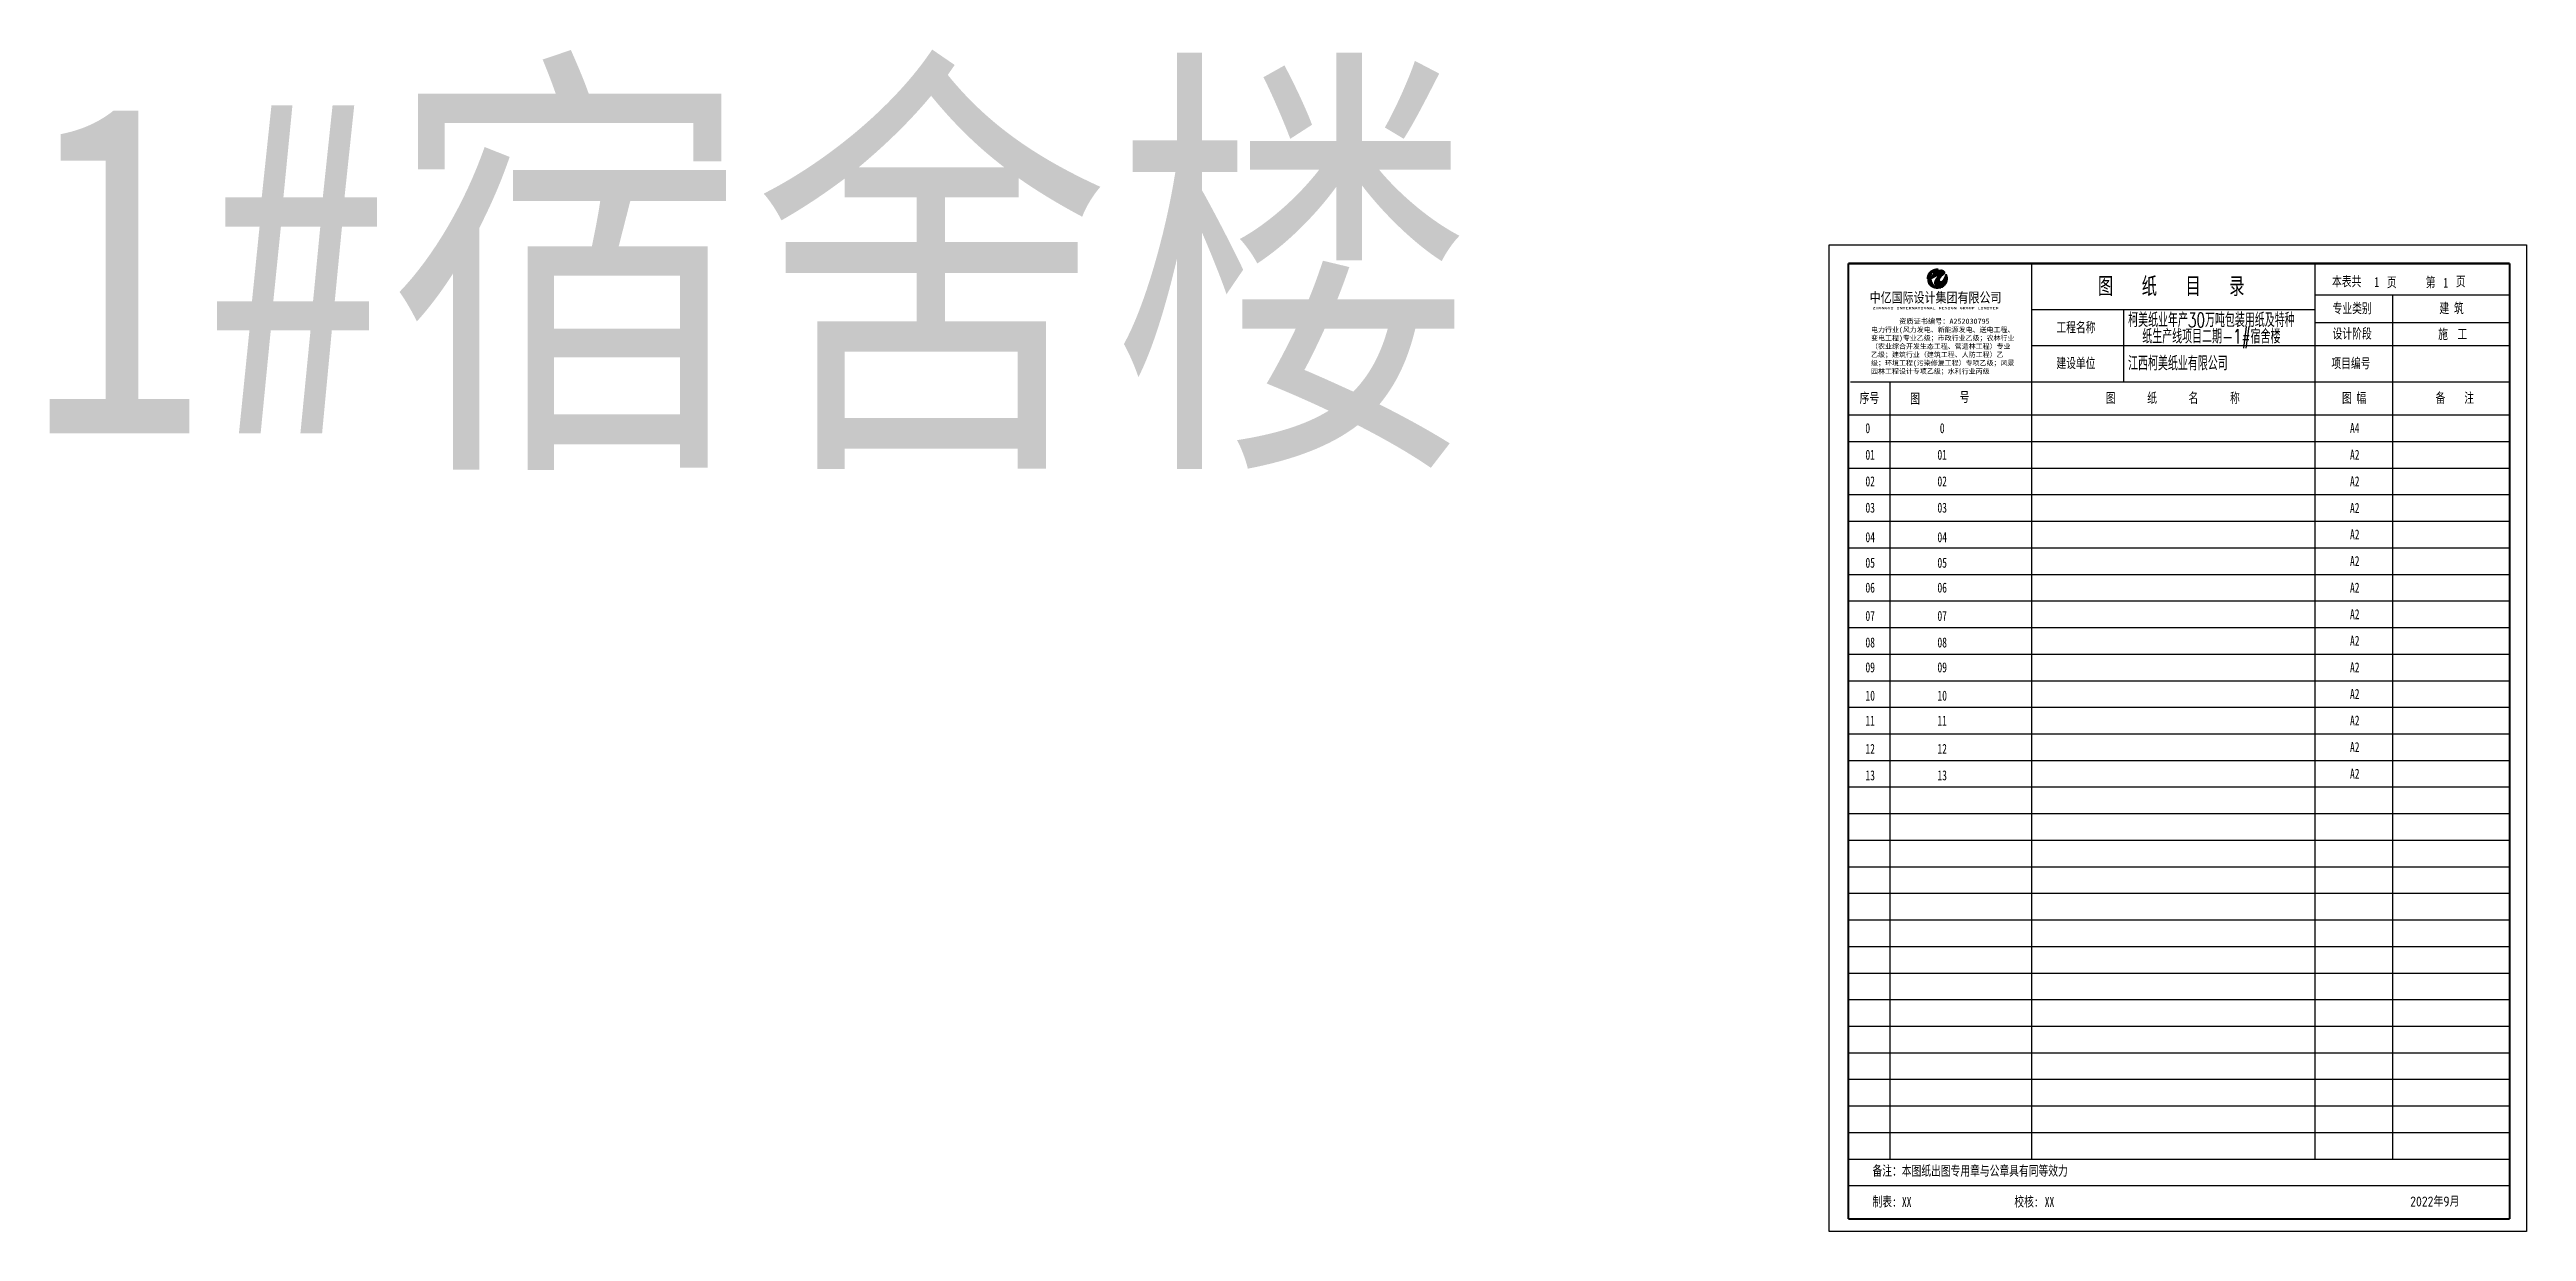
# Model space of a CAD drawing. Extents: x -695846 to 822170, y -413475 to 397179.
# Drawn here: x 281840 to 356420, y 361602 to 397179 of the extents above; entities that cross this region are included whole.
import ezdxf
from ezdxf.enums import TextEntityAlignment as Align

# ---------------------------------------------------------------- set-up
doc = ezdxf.new("R2010")
doc.units = 0
doc.header["$LTSCALE"] = 1000
doc.header["$MEASUREMENT"] = 0
for name, color, linetype in [('PUB_TEXT', 7, 'Continuous'), ('TK', 4, 'Continuous'), ('图框', 2, 'Continuous')]:
    doc.layers.add(name, color=color, linetype=linetype)
doc.styles.add('-宋体', font='', dxfattribs={"width": 0.8})
doc.styles.add('-黑体', font='simhei.ttf', dxfattribs={"width": 0.8})
doc.styles.add('_HZ129', font='txt.shx', dxfattribs={"width": 0.8, "bigfont": 'hztxt.shx'})
doc.styles.add('HZFS', font='', dxfattribs={"width": 0.72})
doc.styles.add('ST1', font='', dxfattribs={"width": 0.7})
doc.styles.get("Standard").update_dxf_attribs({"font": 'gbenor.shx', "bigfont": 'gbcbig.shx'})
doc.styles.add('tk', font='txt.shx', dxfattribs={"width": 0.7, "bigfont": 'hztxt.shx'})
doc.styles.add('TK2', font='simhei.ttf', dxfattribs={"width": 0.7, "oblique": 0.7})
doc.styles.add('图框字型一', font='')
doc.styles.get('-宋体').set_extended_font_data('NSimSun')
doc.styles.get('HZFS').set_extended_font_data('STFangsong')
doc.styles.get('ST1').set_extended_font_data('SimSun')
doc.styles.get('图框字型一').set_extended_font_data('SimSun')

msp = doc.modelspace()

# ---------------------------------------------------------------- texts
at = {"layer": 'PUB_TEXT', "style": '-黑体', "width": 0.8}
msp.add_text('1#宿舍楼', height=10000, dxfattribs=at).set_placement((281132, 385626, 343))
at = {"layer": 'TK', "style": '-宋体', "width": 0.8}
msp.add_text('中亿国际设计集团有限公司', height=303.06, dxfattribs=at).set_placement((336643, 389565))
at = {"layer": 'TK', "color": 1, "lineweight": -3, "style": 'tk', "width": 0.7}
for s, height, p in [('柯美纸业年产30万吨包装用纸及特种', 428.57, (346933, 388824)), ('纸生产线项目二期-1#宿舍楼', 428.57, (346933, 388330)), ('江西柯美纸业有限公司', 428.6, (345924, 387520))]:
    msp.add_text(s, height=height, dxfattribs=at).set_placement(p, align=Align.CENTER)
at = {"layer": 'TK', "lineweight": 20, "insert": (336731, 389430), "char_height": 66.4, "attachment_point": 1, "style": 'TK2'}
msp.add_mtext_dynamic_manual_height_columns('{\\W2;ZHONGYI INTERNATIONAL DESIGN GROUP LIMITED}', width=4024.05, gutter_width=1600, heights=[0], dxfattribs=at)
at = {"layer": '图框'}
for s, height, style, width, p in [('图', 574, '_HZ129', 0.8, (343518, 389758, -5024)), ('纸', 574, '_HZ129', 0.8, (344836, 389758, -5024)), ('目', 574, '_HZ129', 0.8, (346153, 389758, -5024)), ('录', 574, '_HZ129', 0.8, (347470, 389758, -5024)), ('本表共', 300, 'ST1', 0.7, (350566, 390053, -5024)), ('1', 300, 'HZFS', 0.7, (351841, 390030, -5024)), ('页', 300, 'ST1', 0.7, (352218, 390026, -5024)), ('第', 300, 'ST1', 0.7, (353388, 390026, -5024)), ('1', 300, 'HZFS', 0.7, (353919, 390010, -5024)), ('页', 300, 'ST1', 0.7, (354294, 390053, -5024)), ('专业类别', 300, 'ST1', 0.7, (350583, 389245, -5024)), ('建 筑', 300, 'ST1', 0.7, (353800, 389246, -5024)), ('工程名称', 300, 'ST1', 0.7, (342267, 388671, -5024)), ('设计阶段', 300, 'ST1', 0.7, (350583, 388482, -5024)), ('施  工', 300, 'ST1', 0.7, (353762, 388469, -5024)), ('建设单位', 300, 'ST1', 0.7, (342267, 387593, -5024)), ('项目编号', 300, 'ST1', 0.7, (350547, 387588, -5024)), ('序号', 300, 'ST1', 0.7, (336342, 386543, -5024)), ('图', 300, 'ST1', 0.7, (337865, 386526, -5024)), ('号', 300, 'ST1', 0.7, (339353, 386571, -5024)), ('图', 300, 'ST1', 0.7, (343754, 386545, -5024)), ('纸', 300, 'ST1', 0.7, (345001, 386545, -5024)), ('名', 300, 'ST1', 0.7, (346247, 386545, -5024)), ('称', 300, 'ST1', 0.7, (347494, 386545, -5024)), ('图 幅', 300, 'ST1', 0.7, (350866, 386544, -5024)), ('备    注', 300, 'ST1', 0.7, (353683, 386545, -5024)), ('A4', 300, 'HZFS', 0.7, (351107, 385635, -5024)), ('A2', 300, 'HZFS', 0.7, (351107, 384832, -5024)), ('A2', 300, 'HZFS', 0.7, (351107, 384032, -5024)), ('A2', 300, 'HZFS', 0.7, (351107, 383232, -5024)), ('A2', 300, 'HZFS', 0.7, (351107, 382432, -5024)), ('A2', 300, 'HZFS', 0.7, (351107, 381632, -5024)), ('A2', 300, 'HZFS', 0.7, (351107, 380832, -5024)), ('A2', 300, 'HZFS', 0.7, (351107, 380032, -5024)), ('A2', 300, 'HZFS', 0.7, (351107, 379232, -5024)), ('A2', 300, 'HZFS', 0.7, (351107, 378432, -5024)), ('A2', 300, 'HZFS', 0.7, (351107, 377632, -5024)), ('A2', 300, 'HZFS', 0.7, (351107, 376832, -5024)), ('A2', 300, 'HZFS', 0.7, (351107, 376032, -5024)), ('A2', 300, 'HZFS', 0.7, (351107, 375232, -5024)), ('备注：本图纸出图专用章与公章具有同等效力', 300, 'HZFS', 0.7, (336729, 363281, -5024)), ('制表:', 300, 'HZFS', 0.7, (336729, 362352, -5024)), ('XX', 300, 'HZFS', 0.7, (337616, 362341, -5024)), ('校核:', 300, 'HZFS', 0.7, (341001, 362352, -5024)), ('XX', 300, 'HZFS', 0.7, (341916, 362341, -5024))]:
    msp.add_text(s, height=height, dxfattribs=dict(at, style=style, width=width)).set_placement(p)
at = {"layer": '图框', "style": 'HZFS', "width": 0.7}
for s, p in [('0', (336586, 385780, -5024)), ('0', (338828, 385780, -5024)), ('01', (336660, 384980, -5024)), ('01', (338828, 384980, -5024)), ('02', (336660, 384180, -5024)), ('02', (338828, 384180, -5024)), ('03', (336660, 383386, -5024)), ('03', (338828, 383386, -5024)), ('04', (336660, 382498, -5024)), ('04', (338828, 382498, -5024)), ('05', (336660, 381729, -5024)), ('05', (338828, 381729, -5024)), ('06', (336660, 380980, -5024)), ('06', (338828, 380980, -5024)), ('07', (336660, 380129, -5024)), ('07', (338828, 380129, -5024)), ('08', (336660, 379329, -5024)), ('08', (338828, 379329, -5024)), ('09', (336660, 378580, -5024)), ('09', (338828, 378580, -5024)), ('10', (336660, 377729, -5024)), ('10', (338828, 377729, -5024)), ('11', (336660, 376980, -5024)), ('11', (338828, 376980, -5024)), ('12', (336660, 376129, -5024)), ('12', (338828, 376129, -5024)), ('13', (336660, 375329, -5024)), ('13', (338828, 375329, -5024))]:
    msp.add_text(s, height=300, dxfattribs=at).set_placement(p, align=Align.MIDDLE)
at = {"layer": '图框'}
msp.add_text('2022年9月', height=300, dxfattribs=at).set_placement((352919, 362352, -5024))

# ---------------------------------------------------------------- blocks, each defined once
blk = doc.blocks.new('资质')
at = {"layer": 'TK', "insert": (2529326, -169570), "char_height": 193.202, "attachment_point": 1, "style": '图框字型一'}
blk.add_mtext_dynamic_manual_height_columns('       资质证书编号：A252030795^J{\\H0.9705x;电力行业(风力发电、新能源发电、送电工程、变电工程)专业乙级；市政行业乙级；农林行业（农业综合开发生态工程、营造林工程）专业乙级；建筑行业（建筑工程、人防工程）乙级；环境工程(污染修复工程）专项乙级；风景园林工程设计专项乙级；水利行业丙级}', width=5425.63, gutter_width=2250, heights=[4035], dxfattribs=at)

# ---------------------------------------------------------------- hatches: boundary and pattern name
at = {"linetype": 'Continuous'}
h = msp.add_hatch(color=4, dxfattribs=at)
h.dxf.hatch_style = 1
h.paths.add_polyline_path([(338740, 390005), (338739, 390005), (338739, 390005)], flags=16)
h.paths.add_polyline_path([(338760, 390008), (338761, 390008)], flags=17)
h.paths.add_polyline_path([(338777, 390009), (338778, 390009), (338776, 390008), (338768, 390008), (338767, 390007), (338762, 390007), (338761, 390008), (338767, 390008), (338768, 390008), (338774, 390008), (338776, 390008)])
h.paths.add_polyline_path([(338743, 390010), (338744, 390010), (338746, 390010)], flags=17)
h.paths.add_polyline_path([(338735, 390012), (338738, 390011), (338736, 390012)], flags=17)
h.paths.add_polyline_path([(338802, 390015), (338802, 390015), (338802, 390015)], flags=16)
h.paths.add_polyline_path([(338805, 390016), (338805, 390016), (338806, 390017), (338805, 390017), (338804, 390016)], flags=16)
h.paths.add_polyline_path([(338807, 390018), (338807, 390018), (338807, 390018), (338806, 390017), (338806, 390017)], flags=16)
h.paths.add_polyline_path([(338716, 390018), (338716, 390018), (338715, 390018), (338717, 390017), (338718, 390017), (338717, 390018)], flags=16)
h.paths.add_polyline_path([(338813, 390020), (338813, 390020), (338812, 390020), (338811, 390020), (338811, 390019)], flags=16)
h.paths.add_polyline_path([(338814, 390021), (338814, 390021), (338814, 390021), (338813, 390021), (338813, 390020)], flags=16)
h.paths.add_polyline_path([(338815, 390021), (338816, 390022), (338816, 390022), (338816, 390022), (338814, 390021)], flags=16)
h.paths.add_polyline_path([(338820, 390024), (338821, 390024), (338821, 390025), (338821, 390025), (338819, 390024)], flags=16)
h.paths.add_polyline_path([(338691, 390027), (338691, 390027), (338691, 390027), (338692, 390026), (338693, 390026), (338692, 390027)], flags=16)
h.paths.add_polyline_path([(338827, 390028), (338827, 390028), (338826, 390028), (338825, 390027), (338826, 390027)], flags=16)
h.paths.add_polyline_path([(338690, 390028), (338690, 390028), (338689, 390028), (338690, 390027), (338691, 390027), (338690, 390028)], flags=16)
h.paths.add_polyline_path([(338829, 390029), (338829, 390029), (338830, 390029), (338829, 390030), (338828, 390029)], flags=16)
h.paths.add_polyline_path([(338830, 390030), (338830, 390030), (338830, 390029)], flags=16)
h.paths.add_polyline_path([(338682, 390032), (338682, 390032), (338681, 390032), (338683, 390031), (338683, 390032)], flags=16)
h.paths.add_polyline_path([(338835, 390032), (338834, 390033), (338834, 390032)], flags=16)
h.paths.add_polyline_path([(338680, 390033), (338680, 390033)], flags=17)
h.paths.add_polyline_path([(338837, 390034), (338838, 390034), (338838, 390034), (338838, 390035), (338836, 390033), (338836, 390033)], flags=16)
h.paths.add_polyline_path([(338678, 390034), (338678, 390035), (338677, 390034), (338679, 390034), (338679, 390034)], flags=16)
h.paths.add_polyline_path([(338678, 390035), (338677, 390035), (338677, 390035)], flags=16)
h.paths.add_polyline_path([(338841, 390036), (338841, 390036), (338840, 390036), (338840, 390036), (338840, 390036)], flags=16)
h.paths.add_polyline_path([(338675, 390036), (338675, 390037), (338675, 390036), (338676, 390036), (338676, 390036)], flags=16)
h.paths.add_polyline_path([(338842, 390037), (338842, 390037), (338842, 390037), (338841, 390037)], flags=16)
h.paths.add_polyline_path([(338842, 390037), (338842, 390037), (338842, 390037)], flags=16)
h.paths.add_polyline_path([(338673, 390038), (338673, 390038), (338673, 390038), (338673, 390037)], flags=16)
h.paths.add_polyline_path([(338844, 390038), (338843, 390038), (338843, 390038)], flags=16)
h.paths.add_polyline_path([(338673, 390038), (338672, 390038), (338672, 390038), (338673, 390038)], flags=16)
h.paths.add_polyline_path([(338670, 390040), (338669, 390040), (338669, 390040)], flags=16)
h.paths.add_polyline_path([(338669, 390040), (338669, 390040), (338669, 390040)], flags=16)
h.paths.add_polyline_path([(338847, 390040), (338847, 390041), (338847, 390041), (338846, 390040), (338846, 390040)], flags=16)
h.paths.add_polyline_path([(338669, 390040), (338669, 390041), (338669, 390040)], flags=16)
h.paths.add_polyline_path([(338669, 390041), (338669, 390041), (338669, 390040)], flags=16)
h.paths.add_polyline_path([(338848, 390041), (338847, 390041), (338847, 390041)], flags=16)
h.paths.add_polyline_path([(338668, 390041), (338668, 390041), (338668, 390041), (338668, 390041), (338669, 390041)], flags=16)
h.paths.add_polyline_path([(338668, 390041), (338668, 390042), (338668, 390041)], flags=16)
h.paths.add_polyline_path([(338667, 390042), (338667, 390042), (338667, 390042), (338667, 390041)], flags=16)
h.paths.add_polyline_path([(338667, 390042), (338667, 390042), (338667, 390042)], flags=16)
h.paths.add_polyline_path([(338667, 390042), (338666, 390043), (338666, 390042)], flags=16)
h.paths.add_polyline_path([(338666, 390043), (338666, 390043), (338666, 390042)], flags=16)
h.paths.add_polyline_path([(338666, 390043), (338666, 390043), (338666, 390043)], flags=16)
h.paths.add_polyline_path([(338851, 390043), (338851, 390043), (338850, 390043), (338849, 390042), (338849, 390041)], flags=16)
h.paths.add_polyline_path([(338666, 390043), (338665, 390043), (338665, 390043)], flags=16)
h.paths.add_polyline_path([(338853, 390045), (338853, 390045), (338851, 390043), (338852, 390043)], flags=16)
h.paths.add_polyline_path([(338664, 390045), (338663, 390045), (338663, 390045), (338664, 390044), (338664, 390044)], flags=16)
h.paths.add_polyline_path([(338663, 390045), (338663, 390045), (338663, 390045)], flags=16)
h.paths.add_polyline_path([(338663, 390045), (338663, 390045), (338663, 390045)], flags=16)
h.paths.add_polyline_path([(338663, 390045), (338662, 390045), (338662, 390045)], flags=16)
h.paths.add_polyline_path([(338662, 390045), (338662, 390046), (338662, 390045)], flags=16)
h.paths.add_polyline_path([(338662, 390046), (338662, 390046), (338662, 390045)], flags=16)
h.paths.add_polyline_path([(338661, 390047), (338660, 390047), (338660, 390047), (338661, 390047)], flags=16)
h.paths.add_polyline_path([(338660, 390047), (338660, 390047), (338660, 390047)], flags=16)
h.paths.add_polyline_path([(338660, 390047), (338660, 390048), (338660, 390047)], flags=16)
h.paths.add_polyline_path([(338660, 390048), (338659, 390048), (338659, 390048), (338660, 390047)], flags=16)
h.paths.add_polyline_path([(338659, 390048), (338659, 390048), (338659, 390048)], flags=16)
h.paths.add_polyline_path([(338659, 390048), (338659, 390048), (338659, 390048)], flags=16)
h.paths.add_polyline_path([(338659, 390048), (338659, 390049), (338659, 390048)], flags=16)
h.paths.add_polyline_path([(338859, 390049), (338859, 390049), (338859, 390049), (338858, 390048), (338858, 390048)], flags=16)
h.paths.add_polyline_path([(338658, 390049), (338658, 390049), (338658, 390049)], flags=16)
h.paths.add_polyline_path([(338658, 390050), (338657, 390050), (338657, 390049)], flags=16)
h.paths.add_polyline_path([(338657, 390050), (338657, 390050), (338657, 390050)], flags=16)
h.paths.add_polyline_path([(338657, 390050), (338657, 390050), (338657, 390050)], flags=16)
h.paths.add_polyline_path([(338657, 390050), (338656, 390051), (338656, 390050), (338657, 390050)], flags=16)
h.paths.add_polyline_path([(338656, 390051), (338656, 390051), (338656, 390050)], flags=16)
h.paths.add_polyline_path([(338655, 390052), (338655, 390052), (338655, 390052)], flags=16)
h.paths.add_polyline_path([(338655, 390052), (338654, 390052), (338654, 390052)], flags=16)
h.paths.add_polyline_path([(338654, 390052), (338654, 390052), (338654, 390052)], flags=16)
h.paths.add_polyline_path([(338864, 390052), (338863, 390053), (338863, 390052)], flags=16)
h.paths.add_polyline_path([(338654, 390052), (338654, 390053), (338654, 390052)], flags=16)
h.paths.add_polyline_path([(338654, 390053), (338654, 390053), (338654, 390052), (338654, 390053)], flags=16)
h.paths.add_polyline_path([(338864, 390053), (338864, 390053), (338864, 390053), (338864, 390053)], flags=16)
h.paths.add_polyline_path([(338653, 390054), (338652, 390054), (338652, 390054), (338653, 390053), (338653, 390053)], flags=16)
h.paths.add_polyline_path([(338652, 390054), (338652, 390054), (338652, 390054)], flags=16)
h.paths.add_polyline_path([(338652, 390054), (338652, 390054), (338652, 390054)], flags=16)
h.paths.add_polyline_path([(338652, 390054), (338652, 390055), (338652, 390054)], flags=16)
h.paths.add_polyline_path([(338652, 390055), (338651, 390055), (338651, 390055)], flags=16)
h.paths.add_polyline_path([(338651, 390055), (338651, 390056), (338651, 390055)], flags=16)
h.paths.add_polyline_path([(338651, 390056), (338650, 390056), (338650, 390055)], flags=16)
h.paths.add_polyline_path([(338650, 390056), (338650, 390056), (338650, 390056)], flags=16)
h.paths.add_polyline_path([(338650, 390056), (338650, 390057), (338650, 390056), (338650, 390056)], flags=16)
h.paths.add_polyline_path([(338649, 390057), (338648, 390058), (338648, 390057), (338649, 390057)], flags=16)
h.paths.add_polyline_path([(338648, 390058), (338648, 390058), (338648, 390058)], flags=16)
h.paths.add_polyline_path([(338648, 390058), (338648, 390058), (338648, 390058)], flags=16)
h.paths.add_polyline_path([(338648, 390058), (338648, 390058), (338648, 390058)], flags=16)
h.paths.add_polyline_path([(338647, 390059), (338647, 390059), (338647, 390058)], flags=16)
h.paths.add_polyline_path([(338647, 390059), (338647, 390059), (338647, 390059)], flags=16)
h.paths.add_polyline_path([(338647, 390059), (338647, 390059), (338647, 390059)], flags=16)
h.paths.add_polyline_path([(338647, 390059), (338646, 390060), (338646, 390059)], flags=16)
h.paths.add_polyline_path([(338646, 390060), (338646, 390060), (338646, 390059)], flags=16)
h.paths.add_polyline_path([(338646, 390061), (338645, 390061), (338645, 390061), (338646, 390060)], flags=16)
h.paths.add_polyline_path([(338645, 390062), (338644, 390062), (338644, 390061), (338645, 390061)], flags=16)
h.paths.add_polyline_path([(338644, 390062), (338644, 390062), (338644, 390062)], flags=16)
h.paths.add_polyline_path([(338644, 390062), (338644, 390063), (338644, 390062)], flags=16)
h.paths.add_polyline_path([(338644, 390063), (338643, 390063), (338643, 390062)], flags=16)
h.paths.add_polyline_path([(338643, 390063), (338643, 390063), (338643, 390063)], flags=16)
h.paths.add_polyline_path([(338643, 390063), (338643, 390063), (338643, 390063)], flags=16)
h.paths.add_polyline_path([(338641, 390065), (338641, 390065), (338641, 390065)], flags=16)
h.paths.add_polyline_path([(338641, 390066), (338641, 390066), (338641, 390065), (338641, 390065)], flags=16)
h.paths.add_polyline_path([(338641, 390066), (338640, 390066), (338640, 390066)], flags=16)
h.paths.add_polyline_path([(338640, 390067), (338640, 390067), (338640, 390067)], flags=16)
h.paths.add_polyline_path([(338640, 390067), (338639, 390067), (338639, 390067)], flags=16)
h.paths.add_polyline_path([(338639, 390067), (338639, 390068), (338639, 390067)], flags=16)
h.paths.add_polyline_path([(338881, 390068), (338881, 390068), (338881, 390067)], flags=16)
h.paths.add_polyline_path([(338639, 390068), (338639, 390068), (338639, 390068)], flags=16)
h.paths.add_polyline_path([(338639, 390069), (338638, 390069), (338638, 390069), (338639, 390068)], flags=16)
h.paths.add_polyline_path([(338638, 390069), (338638, 390069), (338638, 390069)], flags=16)
h.paths.add_polyline_path([(338883, 390069), (338883, 390070), (338882, 390069), (338883, 390069)], flags=16)
h.paths.add_polyline_path([(338636, 390072), (338636, 390072), (338636, 390072)], flags=16)
h.paths.add_polyline_path([(338886, 390073), (338886, 390073), (338885, 390072), (338886, 390072)], flags=16)
h.paths.add_polyline_path([(338636, 390073), (338635, 390073), (338635, 390072)], flags=16)
h.paths.add_polyline_path([(338635, 390073), (338635, 390073), (338635, 390073)], flags=16)
h.paths.add_polyline_path([(338635, 390073), (338635, 390073), (338635, 390073)], flags=16)
h.paths.add_polyline_path([(338634, 390075), (338634, 390075), (338634, 390075)], flags=16)
h.paths.add_polyline_path([(338634, 390076), (338633, 390076), (338633, 390075)], flags=16)
h.paths.add_polyline_path([(338633, 390076), (338633, 390076), (338633, 390076)], flags=16)
h.paths.add_polyline_path([(338633, 390076), (338633, 390077), (338633, 390076)], flags=16)
h.paths.add_polyline_path([(338633, 390077), (338633, 390077), (338633, 390076)], flags=16)
h.paths.add_polyline_path([(338891, 390077), (338890, 390077), (338886, 390073), (338887, 390073)], flags=16)
h.paths.add_polyline_path([(338633, 390077), (338632, 390077), (338632, 390077)], flags=16)
h.paths.add_polyline_path([(338891, 390078), (338891, 390078), (338891, 390077), (338891, 390077)], flags=16)
h.paths.add_polyline_path([(338632, 390078), (338632, 390078), (338632, 390077)], flags=16)
h.paths.add_polyline_path([(338632, 390078), (338632, 390079), (338631, 390078), (338632, 390078)], flags=16)
h.paths.add_polyline_path([(338632, 390079), (338631, 390079), (338631, 390078)], flags=16)
h.paths.add_polyline_path([(338631, 390079), (338631, 390079), (338631, 390079)], flags=16)
h.paths.add_polyline_path([(338631, 390079), (338631, 390079), (338631, 390079)], flags=16)
h.paths.add_polyline_path([(338630, 390081), (338629, 390082), (338629, 390081)], flags=16)
h.paths.add_polyline_path([(338629, 390082), (338629, 390082), (338629, 390081)], flags=16)
h.paths.add_polyline_path([(338896, 390082), (338896, 390082), (338895, 390081), (338895, 390081)], flags=16)
h.paths.add_polyline_path([(338897, 390083), (338896, 390083), (338896, 390083)], flags=16)
h.paths.add_polyline_path([(338629, 390083), (338629, 390083), (338629, 390083)], flags=16)
h.paths.add_polyline_path([(338629, 390083), (338628, 390083), (338628, 390083)], flags=16)
h.paths.add_polyline_path([(338628, 390084), (338628, 390085), (338628, 390084)], flags=16)
h.paths.add_polyline_path([(338898, 390085), (338898, 390085), (338897, 390084), (338898, 390084)], flags=16)
h.paths.add_polyline_path([(338628, 390085), (338628, 390085), (338628, 390084)], flags=16)
h.paths.add_polyline_path([(338628, 390085), (338627, 390085), (338627, 390085)], flags=16)
h.paths.add_polyline_path([(338899, 390085), (338898, 390085), (338898, 390085), (338898, 390085)], flags=16)
h.paths.add_polyline_path([(338899, 390086), (338899, 390086), (338899, 390085)], flags=16)
h.paths.add_polyline_path([(338627, 390086), (338627, 390086), (338627, 390085)], flags=16)
h.paths.add_polyline_path([(338627, 390086), (338627, 390086), (338627, 390086)], flags=16)
h.paths.add_polyline_path([(338626, 390087), (338626, 390087), (338626, 390087)], flags=16)
h.paths.add_polyline_path([(338626, 390088), (338626, 390088), (338626, 390087)], flags=16)
h.paths.add_polyline_path([(338626, 390088), (338626, 390088), (338626, 390088)], flags=16)
h.paths.add_polyline_path([(338625, 390089), (338625, 390089), (338625, 390089)], flags=16)
h.paths.add_polyline_path([(338625, 390089), (338625, 390090), (338625, 390089)], flags=16)
h.paths.add_polyline_path([(338902, 390090), (338902, 390090), (338901, 390088), (338901, 390088)], flags=16)
h.paths.add_polyline_path([(338625, 390090), (338624, 390090), (338624, 390090)], flags=16)
h.paths.add_polyline_path([(338624, 390091), (338624, 390091), (338624, 390090)], flags=16)
h.paths.add_polyline_path([(338624, 390091), (338624, 390091), (338624, 390091)], flags=16)
h.paths.add_polyline_path([(338624, 390092), (338623, 390092), (338623, 390091)], flags=16)
h.paths.add_polyline_path([(338623, 390092), (338623, 390092), (338623, 390092)], flags=16)
h.paths.add_polyline_path([(338623, 390093), (338623, 390094), (338623, 390093)], flags=16)
h.paths.add_polyline_path([(338906, 390094), (338906, 390094), (338904, 390092), (338904, 390091)], flags=16)
h.paths.add_polyline_path([(338623, 390094), (338622, 390094), (338622, 390093)], flags=16)
h.paths.add_polyline_path([(338622, 390095), (338622, 390095), (338622, 390095)], flags=16)
h.paths.add_polyline_path([(338622, 390095), (338622, 390095), (338622, 390095)], flags=16)
h.paths.add_polyline_path([(338908, 390096), (338908, 390097), (338908, 390096)], flags=16)
h.paths.add_polyline_path([(338621, 390097), (338621, 390097), (338621, 390096)], flags=16)
h.paths.add_polyline_path([(338909, 390098), (338909, 390098), (338909, 390097)], flags=16)
h.paths.add_polyline_path([(338621, 390098), (338621, 390098), (338620, 390097), (338621, 390097)], flags=16)
h.paths.add_polyline_path([(338621, 390098), (338620, 390098), (338620, 390098)], flags=16)
h.paths.add_polyline_path([(338620, 390098), (338620, 390099), (338620, 390098)], flags=16)
h.paths.add_polyline_path([(338910, 390099), (338910, 390099), (338909, 390098), (338909, 390098)], flags=16)
h.paths.add_polyline_path([(338620, 390099), (338620, 390099), (338620, 390099)], flags=16)
h.paths.add_polyline_path([(338619, 390100), (338619, 390101), (338619, 390100)], flags=16)
h.paths.add_polyline_path([(338912, 390101), (338912, 390101), (338911, 390100), (338911, 390100)], flags=16)
h.paths.add_polyline_path([(338619, 390101), (338619, 390101), (338619, 390100)], flags=16)
h.paths.add_polyline_path([(338619, 390101), (338619, 390101), (338619, 390101)], flags=16)
h.paths.add_polyline_path([(338913, 390102), (338912, 390102), (338912, 390102)], flags=16)
h.paths.add_polyline_path([(338913, 390102), (338913, 390103), (338913, 390102), (338913, 390102)], flags=16)
h.paths.add_polyline_path([(338618, 390103), (338618, 390103), (338618, 390102)], flags=16)
h.paths.add_polyline_path([(338914, 390103), (338913, 390103), (338913, 390103)], flags=16)
h.paths.add_polyline_path([(338914, 390104), (338914, 390104), (338914, 390103), (338914, 390103)], flags=16)
h.paths.add_polyline_path([(338915, 390105), (338915, 390106), (338915, 390105)], flags=16)
h.paths.add_polyline_path([(338916, 390106), (338916, 390106), (338915, 390106), (338916, 390106)], flags=16)
h.paths.add_polyline_path([(338617, 390106), (338617, 390106), (338617, 390106)], flags=16)
h.paths.add_polyline_path([(338617, 390107), (338617, 390107), (338617, 390106)], flags=16)
h.paths.add_polyline_path([(338616, 390108), (338616, 390109), (338616, 390108)], flags=16)
h.paths.add_polyline_path([(338918, 390109), (338918, 390109), (338918, 390109)], flags=16)
h.paths.add_polyline_path([(338616, 390109), (338616, 390109), (338616, 390108)], flags=16)
h.paths.add_polyline_path([(338919, 390110), (338918, 390110), (338918, 390109), (338918, 390109)], flags=16)
h.paths.add_polyline_path([(338615, 390111), (338615, 390111), (338615, 390111)], flags=16)
h.paths.add_polyline_path([(338920, 390112), (338920, 390112), (338920, 390112)], flags=16)
h.paths.add_polyline_path([(338614, 390113), (338614, 390113), (338614, 390113)], flags=16)
h.paths.add_polyline_path([(338614, 390114), (338614, 390114), (338614, 390113)], flags=16)
h.paths.add_polyline_path([(338922, 390114), (338922, 390114), (338921, 390113), (338922, 390113)], flags=16)
h.paths.add_polyline_path([(338922, 390115), (338922, 390115), (338922, 390115)], flags=16)
h.paths.add_polyline_path([(338614, 390115), (338613, 390116), (338613, 390115)], flags=16)
h.paths.add_polyline_path([(338923, 390116), (338923, 390116), (338923, 390115)], flags=16)
h.paths.add_polyline_path([(338925, 390118), (338924, 390118), (338924, 390118)], flags=16)
h.paths.add_polyline_path([(338926, 390120), (338926, 390121), (338926, 390120)], flags=16)
h.paths.add_polyline_path([(338612, 390121), (338612, 390121), (338612, 390121)], flags=16)
h.paths.add_polyline_path([(338927, 390121), (338927, 390122), (338926, 390121), (338927, 390121)], flags=16)
h.paths.add_polyline_path([(338612, 390121), (338611, 390122), (338611, 390121)], flags=16)
h.paths.add_polyline_path([(338928, 390123), (338927, 390123), (338927, 390123)], flags=16)
h.paths.add_polyline_path([(338611, 390124), (338611, 390124), (338611, 390123)], flags=16)
h.paths.add_polyline_path([(338611, 390124), (338611, 390124), (338611, 390124)], flags=16)
h.paths.add_polyline_path([(338930, 390126), (338929, 390126), (338929, 390125), (338929, 390125)], flags=16)
h.paths.add_polyline_path([(338930, 390127), (338930, 390127), (338930, 390126)], flags=16)
h.paths.add_polyline_path([(338610, 390128), (338610, 390128), (338610, 390127)], flags=16)
h.paths.add_polyline_path([(338931, 390128), (338931, 390128), (338931, 390128)], flags=16)
h.paths.add_polyline_path([(338609, 390131), (338609, 390131), (338609, 390130)], flags=16)
h.paths.add_polyline_path([(338609, 390132), (338609, 390132), (338609, 390131)], flags=16)
h.paths.add_polyline_path([(338934, 390132), (338934, 390133), (338934, 390132)], flags=16)
h.paths.add_polyline_path([(338937, 390138), (338937, 390138), (338937, 390138)], flags=16)
h.paths.add_polyline_path([(338608, 390139), (338607, 390139), (338607, 390139)], flags=16)
h.paths.add_polyline_path([(338938, 390139), (338938, 390140), (338938, 390139)], flags=16)
h.paths.add_polyline_path([(338607, 390141), (338607, 390141), (338607, 390140)], flags=16)
h.paths.add_polyline_path([(338607, 390142), (338607, 390142), (338607, 390141)], flags=16)
h.paths.add_polyline_path([(338422, 390149), (338422, 390149), (338422, 390148)], flags=16)
h.paths.add_polyline_path([(338419, 390157), (338418, 390157), (338418, 390156)], flags=16)
h.paths.add_polyline_path([(338947, 390157), (338947, 390158), (338947, 390157)], flags=16)
h.paths.add_polyline_path([(338948, 390159), (338948, 390160), (338948, 390159)], flags=16)
h.paths.add_polyline_path([(338418, 390160), (338418, 390160), (338418, 390159)], flags=16)
h.paths.add_polyline_path([(338417, 390162), (338417, 390163), (338417, 390162)], flags=16)
h.paths.add_polyline_path([(338416, 390167), (338416, 390167), (338415, 390167), (338416, 390166)], flags=16)
h.paths.add_polyline_path([(338415, 390170), (338415, 390170), (338415, 390169)], flags=16)
h.paths.add_polyline_path([(338608, 390170), (338607, 390171), (338607, 390170)], flags=16)
h.paths.add_polyline_path([(338413, 390178), (338413, 390178), (338413, 390177), (338413, 390177)], flags=16)
h.paths.add_polyline_path([(338413, 390180), (338413, 390180), (338413, 390179)], flags=16)
h.paths.add_polyline_path([(338413, 390181), (338412, 390181), (338412, 390180)], flags=16)
h.paths.add_polyline_path([(338412, 390185), (338412, 390186), (338411, 390184), (338412, 390183)], flags=16)
h.paths.add_polyline_path([(338411, 390189), (338411, 390190), (338411, 390189)], flags=16)
h.paths.add_polyline_path([(338612, 390192), (338612, 390192), (338612, 390191)], flags=16)
h.paths.add_polyline_path([(338410, 390199), (338410, 390199), (338410, 390199)], flags=16)
h.paths.add_polyline_path([(338617, 390203), (338617, 390203), (338617, 390203)], flags=16)
h.paths.add_polyline_path([(338409, 390203), (338409, 390203), (338409, 390203)], flags=16)
h.paths.add_polyline_path([(338409, 390204), (338409, 390205), (338409, 390203)], flags=16)
h.paths.add_polyline_path([(338618, 390205), (338617, 390206), (338617, 390205)], flags=16)
h.paths.add_polyline_path([(338618, 390207), (338618, 390208), (338618, 390207)], flags=16)
h.paths.add_polyline_path([(338619, 390210), (338619, 390210), (338619, 390209)], flags=16)
h.paths.add_polyline_path([(338409, 390211), (338409, 390211), (338408, 390210), (338409, 390205)], flags=16)
h.paths.add_polyline_path([(338621, 390214), (338621, 390214), (338621, 390213)], flags=16)
h.paths.add_polyline_path([(338409, 390214), (338408, 390214), (338408, 390214)], flags=16)
h.paths.add_polyline_path([(338623, 390219), (338623, 390220), (338623, 390219)], flags=16)
h.paths.add_polyline_path([(338408, 390234), (338408, 390234), (338408, 390232)], flags=16)
h.paths.add_polyline_path([(338408, 390240), (338408, 390241), (338408, 390239), (338408, 390238), (338408, 390239)], flags=16)
h.paths.add_polyline_path([(338408, 390242), (338408, 390242), (338408, 390241), (338408, 390241)], flags=16)
h.paths.add_polyline_path([(338408, 390244), (338408, 390244), (338408, 390243)], flags=16)
h.paths.add_polyline_path([(338409, 390252), (338409, 390252), (338409, 390251)], flags=16)
h.paths.add_polyline_path([(338409, 390253), (338409, 390254), (338409, 390253)], flags=16)
h.paths.add_polyline_path([(338409, 390261), (338409, 390261), (338409, 390258), (338409, 390255), (338409, 390257)], flags=16)
h.paths.add_polyline_path([(338410, 390263), (338409, 390263), (338409, 390262)], flags=16)
h.paths.add_polyline_path([(338410, 390264), (338410, 390265), (338410, 390263)], flags=16)
h.paths.add_polyline_path([(338411, 390269), (338410, 390269), (338410, 390268)], flags=16)
h.paths.add_polyline_path([(338411, 390273), (338411, 390273), (338410, 390270), (338411, 390269), (338411, 390271)], flags=16)
h.paths.add_polyline_path([(338411, 390274), (338411, 390274), (338411, 390273)], flags=16)
h.paths.add_polyline_path([(338412, 390279), (338412, 390279), (338412, 390278)], flags=16)
h.paths.add_polyline_path([(338385, 390281), (338385, 390281), (338385, 390281)], flags=16)
h.paths.add_polyline_path([(338413, 390283), (338413, 390283), (338413, 390282)], flags=16)
h.paths.add_polyline_path([(338414, 390287), (338414, 390287), (338413, 390284), (338413, 390283), (338414, 390284)], flags=16)
h.paths.add_polyline_path([(338415, 390290), (338414, 390290), (338414, 390289), (338414, 390287), (338414, 390288)], flags=16)
h.paths.add_polyline_path([(338415, 390291), (338415, 390291), (338415, 390290)], flags=16)
h.paths.add_polyline_path([(338416, 390294), (338415, 390294), (338415, 390293)], flags=16)
h.paths.add_polyline_path([(338416, 390297), (338416, 390297), (338416, 390296), (338416, 390294), (338416, 390296)], flags=16)
h.paths.add_polyline_path([(338416, 390297), (338416, 390298), (338416, 390297)], flags=16)
h.paths.add_polyline_path([(338417, 390300), (338417, 390300), (338416, 390298), (338416, 390297), (338417, 390298)], flags=16)
h.paths.add_polyline_path([(338417, 390301), (338417, 390301), (338417, 390300)], flags=16)
h.paths.add_polyline_path([(338418, 390304), (338418, 390304), (338418, 390303)], flags=16)
h.paths.add_polyline_path([(338419, 390306), (338419, 390307), (338419, 390306)], flags=16)
h.paths.add_polyline_path([(338387, 390307), (338387, 390307), (338387, 390306)], flags=16)
h.paths.add_polyline_path([(338387, 390308), (338387, 390308), (338387, 390307)], flags=16)
h.paths.add_polyline_path([(338420, 390309), (338420, 390310), (338420, 390309)], flags=16)
h.paths.add_polyline_path([(338421, 390314), (338421, 390314), (338420, 390312), (338420, 390312), (338421, 390313)], flags=16)
h.paths.add_polyline_path([(338388, 390314), (338387, 390315), (338387, 390314)], flags=16)
h.paths.add_polyline_path([(338422, 390315), (338421, 390315), (338421, 390314)], flags=16)
h.paths.add_polyline_path([(338388, 390315), (338387, 390315), (338387, 390315)], flags=16)
h.paths.add_polyline_path([(338422, 390317), (338422, 390317), (338422, 390317)], flags=16)
h.paths.add_polyline_path([(338423, 390319), (338423, 390319), (338422, 390319), (338422, 390317), (338423, 390318)], flags=16)
h.paths.add_polyline_path([(338389, 390321), (338388, 390321), (338388, 390320)], flags=16)
h.paths.add_polyline_path([(338424, 390322), (338424, 390322), (338424, 390322)], flags=16)
h.paths.add_polyline_path([(338389, 390322), (338389, 390323), (338389, 390321)], flags=16)
h.paths.add_polyline_path([(338425, 390324), (338425, 390325), (338425, 390324)], flags=16)
h.paths.add_polyline_path([(338426, 390326), (338426, 390327), (338426, 390326)], flags=16)
h.paths.add_polyline_path([(338389, 390326), (338389, 390327), (338389, 390326)], flags=16)
h.paths.add_polyline_path([(338427, 390329), (338426, 390329), (338426, 390328)], flags=16)
h.paths.add_polyline_path([(338427, 390330), (338427, 390331), (338426, 390330), (338427, 390329), (338427, 390330)], flags=16)
h.paths.add_polyline_path([(338390, 390330), (338390, 390331), (338389, 390328), (338389, 390327), (338390, 390329)], flags=16)
h.paths.add_polyline_path([(338427, 390331), (338427, 390331), (338427, 390331)], flags=16)
h.paths.add_polyline_path([(338390, 390331), (338390, 390332), (338390, 390331)], flags=16)
h.paths.add_polyline_path([(338428, 390333), (338428, 390333), (338427, 390332), (338427, 390331), (338428, 390332)], flags=16)
h.paths.add_polyline_path([(338428, 390333), (338428, 390333), (338428, 390333)], flags=16)
h.paths.add_polyline_path([(338429, 390335), (338429, 390335), (338429, 390335)], flags=16)
h.paths.add_polyline_path([(338391, 390336), (338391, 390337), (338391, 390335)], flags=16)
h.paths.add_polyline_path([(338430, 390337), (338430, 390337), (338430, 390337)], flags=16)
h.paths.add_polyline_path([(338431, 390339), (338431, 390339), (338431, 390339)], flags=16)
h.paths.add_polyline_path([(338432, 390341), (338432, 390341), (338432, 390341)], flags=16)
h.paths.add_polyline_path([(338433, 390343), (338432, 390343), (338432, 390342)], flags=16)
h.paths.add_polyline_path([(338393, 390344), (338393, 390345), (338393, 390344)], flags=16)
h.paths.add_polyline_path([(338435, 390348), (338435, 390348), (338434, 390347), (338434, 390346)], flags=16)
h.paths.add_polyline_path([(338394, 390348), (338393, 390348), (338393, 390348)], flags=16)
h.paths.add_polyline_path([(338394, 390349), (338394, 390349), (338394, 390348)], flags=16)
h.paths.add_polyline_path([(338436, 390350), (338436, 390350), (338435, 390349), (338435, 390348), (338436, 390349)], flags=16)
h.paths.add_polyline_path([(338437, 390351), (338436, 390352), (338436, 390351), (338436, 390350)], flags=16)
h.paths.add_polyline_path([(338395, 390355), (338395, 390355), (338394, 390353), (338394, 390351), (338395, 390352)], flags=16)
h.paths.add_polyline_path([(338438, 390355), (338438, 390355), (338437, 390354), (338437, 390353), (338438, 390354)], flags=16)
h.paths.add_polyline_path([(338395, 390355), (338395, 390355), (338395, 390355)], flags=16)
h.paths.add_polyline_path([(338439, 390356), (338439, 390357), (338438, 390356), (338438, 390355), (338439, 390356)], flags=16)
h.paths.add_polyline_path([(338440, 390358), (338440, 390358), (338439, 390358), (338439, 390357)], flags=16)
h.paths.add_polyline_path([(338440, 390358), (338440, 390359), (338440, 390358)], flags=16)
h.paths.add_polyline_path([(338396, 390358), (338396, 390359), (338396, 390358)], flags=16)
h.paths.add_polyline_path([(338441, 390360), (338441, 390360), (338440, 390359), (338440, 390358), (338441, 390359)], flags=16)
h.paths.add_polyline_path([(338442, 390361), (338442, 390362), (338442, 390361)], flags=16)
h.paths.add_polyline_path([(338397, 390361), (338397, 390362), (338397, 390361)], flags=16)
h.paths.add_polyline_path([(338443, 390363), (338443, 390363), (338442, 390362), (338442, 390362)], flags=16)
h.paths.add_polyline_path([(338444, 390366), (338444, 390366), (338444, 390366), (338444, 390364)], flags=16)
h.paths.add_polyline_path([(338398, 390367), (338398, 390367), (338398, 390367), (338398, 390365), (338398, 390366)], flags=16)
h.paths.add_polyline_path([(338445, 390367), (338445, 390368), (338444, 390367), (338444, 390366)], flags=16)
h.paths.add_polyline_path([(338399, 390368), (338398, 390368), (338398, 390367)], flags=16)
h.paths.add_polyline_path([(338447, 390370), (338447, 390370), (338446, 390369), (338446, 390369)], flags=16)
h.paths.add_polyline_path([(338399, 390370), (338399, 390370), (338398, 390369), (338399, 390368), (338399, 390368)], flags=16)
h.paths.add_polyline_path([(338400, 390370), (338399, 390371), (338399, 390370)], flags=16)
h.paths.add_polyline_path([(338448, 390371), (338447, 390372), (338447, 390370), (338447, 390370), (338447, 390371)], flags=16)
h.paths.add_polyline_path([(338400, 390373), (338400, 390373), (338400, 390372), (338400, 390371), (338400, 390371)], flags=16)
h.paths.add_polyline_path([(338400, 390373), (338400, 390374), (338400, 390373)], flags=16)
h.paths.add_polyline_path([(338449, 390374), (338449, 390374), (338448, 390373), (338449, 390373), (338449, 390374)], flags=16)
h.paths.add_polyline_path([(338401, 390375), (338401, 390376), (338400, 390374), (338400, 390374)], flags=16)
h.paths.add_polyline_path([(338452, 390378), (338452, 390378), (338451, 390377), (338451, 390377)], flags=16)
h.paths.add_polyline_path([(338452, 390378), (338452, 390379), (338452, 390378)], flags=16)
h.paths.add_polyline_path([(338402, 390378), (338402, 390379), (338402, 390378)], flags=16)
h.paths.add_polyline_path([(338404, 390383), (338403, 390383), (338403, 390382), (338403, 390381)], flags=16)
h.paths.add_polyline_path([(338457, 390386), (338457, 390386), (338457, 390386)], flags=16)
h.paths.add_polyline_path([(338459, 390388), (338459, 390389), (338458, 390388), (338458, 390387)], flags=16)
h.paths.add_polyline_path([(338459, 390389), (338459, 390390), (338459, 390389), (338459, 390389)], flags=16)
h.paths.add_polyline_path([(338461, 390392), (338461, 390392), (338460, 390391), (338461, 390391)], flags=16)
h.paths.add_polyline_path([(338407, 390392), (338407, 390393), (338406, 390392), (338406, 390391), (338407, 390392)], flags=16)
h.paths.add_polyline_path([(338407, 390393), (338407, 390393), (338407, 390393)], flags=16)
h.paths.add_polyline_path([(338408, 390395), (338408, 390395), (338407, 390394), (338407, 390393)], flags=16)
h.paths.add_polyline_path([(338465, 390396), (338464, 390397), (338464, 390396), (338464, 390396)], flags=16)
h.paths.add_polyline_path([(338409, 390399), (338409, 390399), (338409, 390398), (338409, 390397)], flags=16)
h.paths.add_polyline_path([(338467, 390400), (338467, 390400), (338466, 390399), (338466, 390398)], flags=16)
h.paths.add_polyline_path([(338470, 390403), (338469, 390403), (338468, 390402), (338468, 390401)], flags=16)
h.paths.add_polyline_path([(338412, 390405), (338412, 390405), (338411, 390404), (338411, 390403), (338412, 390404)], flags=16)
h.paths.add_polyline_path([(338473, 390407), (338473, 390407), (338473, 390407), (338470, 390404), (338470, 390404)], flags=16)
h.paths.add_polyline_path([(338474, 390408), (338474, 390409), (338473, 390407), (338473, 390407)], flags=16)
h.paths.add_polyline_path([(338414, 390409), (338414, 390409), (338413, 390409), (338413, 390407)], flags=16)
h.paths.add_polyline_path([(338414, 390410), (338414, 390410), (338414, 390410), (338414, 390409)], flags=16)
h.paths.add_polyline_path([(338415, 390410), (338414, 390411), (338414, 390410)], flags=16)
h.paths.add_polyline_path([(338416, 390414), (338416, 390414), (338415, 390413), (338416, 390413)], flags=16)
h.paths.add_polyline_path([(338416, 390414), (338416, 390414), (338416, 390414)], flags=16)
h.paths.add_polyline_path([(338481, 390417), (338481, 390417), (338481, 390416), (338481, 390416)], flags=16)
h.paths.add_polyline_path([(338418, 390417), (338418, 390418), (338418, 390417)], flags=16)
h.paths.add_polyline_path([(338482, 390417), (338482, 390418), (338481, 390417), (338482, 390417)], flags=16)
h.paths.add_polyline_path([(338418, 390418), (338418, 390418), (338418, 390417)], flags=16)
h.paths.add_polyline_path([(338483, 390418), (338483, 390419), (338482, 390418), (338483, 390418)], flags=16)
h.paths.add_polyline_path([(338486, 390421), (338485, 390421), (338485, 390420), (338485, 390420)], flags=16)
h.paths.add_polyline_path([(338420, 390422), (338420, 390423), (338420, 390422)], flags=16)
h.paths.add_polyline_path([(338487, 390422), (338487, 390423), (338487, 390422), (338487, 390422)], flags=16)
h.paths.add_polyline_path([(338420, 390423), (338420, 390423), (338420, 390422)], flags=16)
h.paths.add_polyline_path([(338488, 390423), (338488, 390424), (338487, 390423), (338488, 390423)], flags=16)
h.paths.add_polyline_path([(338490, 390425), (338490, 390425), (338489, 390425), (338490, 390425)], flags=16)
h.paths.add_polyline_path([(338422, 390425), (338422, 390426), (338422, 390425)], flags=16)
h.paths.add_polyline_path([(338491, 390426), (338490, 390426), (338490, 390425), (338490, 390425)], flags=16)
h.paths.add_polyline_path([(338422, 390426), (338422, 390426), (338422, 390426)], flags=16)
h.paths.add_polyline_path([(338492, 390427), (338491, 390427), (338491, 390427)], flags=16)
h.paths.add_polyline_path([(338493, 390428), (338492, 390428), (338492, 390427), (338492, 390427)], flags=16)
h.paths.add_polyline_path([(338423, 390428), (338423, 390428), (338422, 390427), (338422, 390427)], flags=16)
h.paths.add_polyline_path([(338493, 390428), (338493, 390429), (338492, 390428), (338493, 390428)], flags=16)
h.paths.add_polyline_path([(338424, 390429), (338423, 390429), (338423, 390428)], flags=16)
h.paths.add_polyline_path([(338494, 390429), (338494, 390429), (338494, 390429)], flags=16)
h.paths.add_polyline_path([(338424, 390429), (338424, 390429), (338424, 390429)], flags=16)
h.paths.add_polyline_path([(338425, 390430), (338424, 390431), (338424, 390430)], flags=16)
h.paths.add_polyline_path([(338495, 390430), (338495, 390431), (338495, 390430), (338496, 390430), (338496, 390429), (338496, 390427), (338496, 390426), (338496, 390424), (338495, 390421), (338495, 390418), (338494, 390417), (338494, 390413), (338493, 390412), (338493, 390409), (338492, 390406), (338492, 390403), (338491, 390402), (338491, 390399), (338491, 390396), (338491, 390396), (338491, 390393), (338490, 390389), (338490, 390385), (338489, 390384), (338489, 390379), (338488, 390378), (338488, 390374), (338487, 390369), (338487, 390363), (338486, 390361), (338486, 390354), (338486, 390353), (338486, 390352), (338485, 390352), (338485, 390344), (338485, 390338), (338485, 390337), (338485, 390336), (338484, 390312), (338485, 390300), (338485, 390288), (338485, 390287), (338485, 390282), (338485, 390276), (338486, 390275), (338486, 390266), (338487, 390265), (338487, 390262), (338488, 390258), (338488, 390253), (338489, 390252), (338489, 390250), (338489, 390248), (338490, 390247), (338490, 390241), (338491, 390240), (338491, 390238), (338491, 390237), (338491, 390235), (338492, 390232), (338492, 390229), (338493, 390228), (338493, 390225), (338494, 390224), (338494, 390222), (338495, 390221), (338495, 390219), (338495, 390218), (338496, 390215), (338496, 390214), (338496, 390212), (338497, 390212), (338497, 390209), (338498, 390208), (338498, 390206), (338499, 390205), (338499, 390203), (338500, 390202), (338500, 390200), (338501, 390200), (338501, 390198), (338501, 390197), (338502, 390196), (338502, 390194), (338503, 390190), (338504, 390190), (338504, 390188), (338505, 390188), (338506, 390184), (338506, 390183), (338507, 390179), (338508, 390179), (338508, 390177), (338509, 390177), (338509, 390175), (338510, 390175), (338510, 390173), (338511, 390173), (338511, 390171), (338512, 390171), (338512, 390170), (338512, 390169), (338513, 390168), (338513, 390167), (338514, 390164), (338515, 390163), (338516, 390161), (338517, 390160), (338517, 390159), (338517, 390158), (338518, 390157), (338519, 390155), (338519, 390154), (338520, 390153), (338520, 390152), (338521, 390152), (338522, 390149), (338523, 390148), (338523, 390147), (338523, 390147), (338524, 390146), (338524, 390145), (338524, 390144), (338525, 390144), (338527, 390140), (338528, 390138), (338530, 390136), (338530, 390135), (338531, 390133), (338532, 390132), (338534, 390129), (338534, 390128), (338535, 390126), (338536, 390126), (338538, 390123), (338543, 390116), (338543, 390115), (338545, 390113), (338546, 390112), (338546, 390112), (338546, 390111), (338547, 390110), (338549, 390108), (338551, 390106), (338556, 390099), (338557, 390098), (338557, 390097), (338564, 390090), (338577, 390077), (338585, 390070), (338586, 390068), (338587, 390068), (338592, 390064), (338595, 390062), (338596, 390061), (338598, 390060), (338599, 390058), (338600, 390058), (338604, 390055), (338604, 390055), (338609, 390051), (338610, 390051), (338614, 390048), (338615, 390048), (338617, 390046), (338617, 390046), (338618, 390045), (338622, 390044), (338622, 390043), (338623, 390043), (338624, 390042), (338628, 390040), (338628, 390040), (338629, 390039), (338630, 390039), (338635, 390036), (338636, 390035), (338637, 390035), (338637, 390035), (338639, 390034), (338641, 390033), (338642, 390033), (338642, 390032), (338643, 390032), (338645, 390031), (338646, 390031), (338647, 390030), (338647, 390030), (338648, 390029), (338649, 390029), (338651, 390029), (338652, 390028), (338652, 390028), (338653, 390028), (338654, 390027), (338655, 390027), (338657, 390026), (338658, 390026), (338658, 390025), (338659, 390025), (338661, 390024), (338662, 390024), (338663, 390023), (338665, 390023), (338665, 390023), (338666, 390023), (338668, 390022), (338669, 390022), (338670, 390021), (338672, 390021), (338672, 390020), (338673, 390020), (338675, 390019), (338677, 390019), (338678, 390018), (338679, 390018), (338680, 390018), (338682, 390017), (338683, 390017), (338685, 390016), (338686, 390016), (338688, 390016), (338689, 390015), (338690, 390015), (338693, 390014), (338695, 390014), (338695, 390013), (338697, 390013), (338698, 390013), (338699, 390012), (338701, 390012), (338703, 390012), (338706, 390011), (338706, 390011), (338708, 390011), (338709, 390011), (338710, 390010), (338713, 390010), (338715, 390009), (338718, 390009), (338719, 390008), (338722, 390008), (338723, 390007), (338726, 390007), (338728, 390007), (338728, 390007), (338733, 390006), (338734, 390005), (338738, 390006), (338739, 390005), (338746, 390005), (338747, 390004), (338753, 390004), (338755, 390004), (338755, 390003), (338766, 390003), (338766, 390002), (338763, 390001), (338761, 390001), (338759, 390000), (338757, 390001), (338756, 390000), (338753, 390000), (338752, 389999), (338751, 389999), (338750, 389998), (338748, 389998), (338746, 389997), (338742, 389997), (338742, 389996), (338738, 389996), (338738, 389996), (338734, 389995), (338731, 389994), (338728, 389994), (338727, 389994), (338723, 389994), (338722, 389993), (338717, 389993), (338716, 389992), (338714, 389992), (338713, 389992), (338707, 389992), (338706, 389991), (338697, 389991), (338697, 389990), (338663, 389990), (338657, 389990), (338656, 389991), (338648, 389991), (338647, 389991), (338647, 389992), (338641, 389992), (338640, 389992), (338633, 389993), (338632, 389994), (338629, 389994), (338628, 389994), (338627, 389994), (338624, 389994), (338622, 389995), (338622, 389995), (338618, 389996), (338618, 389996), (338615, 389996), (338614, 389997), (338610, 389997), (338610, 389998), (338607, 389998), (338606, 389999), (338604, 389999), (338603, 390000), (338601, 390000), (338600, 390000), (338600, 390000), (338597, 390001), (338597, 390001), (338595, 390001), (338594, 390002), (338592, 390002), (338591, 390003), (338589, 390003), (338588, 390004), (338587, 390004), (338585, 390005), (338584, 390005), (338583, 390005), (338582, 390005), (338581, 390006), (338580, 390006), (338578, 390007), (338577, 390007), (338576, 390008), (338575, 390008), (338574, 390009), (338572, 390009), (338572, 390010), (338570, 390010), (338570, 390011), (338568, 390011), (338567, 390011), (338566, 390012), (338565, 390012), (338564, 390012), (338561, 390014), (338561, 390014), (338560, 390015), (338558, 390015), (338558, 390016), (338557, 390016), (338554, 390017), (338553, 390018), (338553, 390018), (338551, 390018), (338549, 390020), (338546, 390021), (338544, 390022), (338543, 390023), (338542, 390023), (338542, 390023), (338541, 390024), (338540, 390024), (338539, 390025), (338538, 390025), (338538, 390026), (338535, 390027), (338531, 390030), (338528, 390031), (338527, 390033), (338525, 390033), (338525, 390033), (338523, 390034), (338522, 390035), (338520, 390036), (338520, 390037), (338519, 390037), (338517, 390038), (338515, 390039), (338515, 390040), (338513, 390041), (338512, 390042), (338512, 390042), (338511, 390043), (338510, 390043), (338509, 390044), (338508, 390045), (338504, 390048), (338503, 390048), (338503, 390049), (338499, 390051), (338498, 390053), (338497, 390053), (338491, 390058), (338491, 390058), (338488, 390061), (338486, 390063), (338485, 390063), (338477, 390072), (338474, 390074), (338460, 390088), (338459, 390090), (338455, 390094), (338454, 390096), (338451, 390098), (338450, 390100), (338447, 390104), (338446, 390105), (338444, 390108), (338444, 390108), (338443, 390109), (338442, 390110), (338442, 390111), (338438, 390116), (338438, 390117), (338437, 390117), (338434, 390122), (338434, 390123), (338434, 390124), (338433, 390125), (338431, 390128), (338431, 390129), (338430, 390129), (338429, 390131), (338429, 390132), (338429, 390133), (338429, 390134), (338427, 390136), (338427, 390137), (338426, 390138), (338426, 390139), (338425, 390141), (338425, 390141), (338423, 390144), (338423, 390145), (338423, 390146), (338421, 390149), (338420, 390152), (338419, 390153), (338419, 390153), (338419, 390154), (338418, 390156), (338418, 390157), (338417, 390159), (338417, 390160), (338417, 390163), (338417, 390163), (338416, 390163), (338416, 390164), (338416, 390165), (338415, 390167), (338415, 390169), (338414, 390170), (338414, 390172), (338414, 390172), (338415, 390173), (338414, 390174), (338414, 390173), (338413, 390174), (338413, 390176), (338412, 390178), (338412, 390180), (338412, 390181), (338412, 390184), (338411, 390185), (338411, 390190), (338411, 390190), (338411, 390192), (338411, 390192), (338410, 390192), (338410, 390192), (338410, 390196), (338410, 390195), (338410, 390197), (338410, 390198), (338410, 390198), (338410, 390198), (338409, 390199), (338409, 390204), (338408, 390205), (338408, 390224), (338408, 390225), (338408, 390225), (338408, 390215), (338409, 390227), (338408, 390229), (338408, 390228), (338408, 390227), (338407, 390228), (338407, 390245), (338408, 390246), (338408, 390244), (338409, 390246), (338408, 390252), (338408, 390247), (338408, 390257), (338408, 390259), (338409, 390261), (338409, 390265), (338410, 390266), (338410, 390265), (338410, 390266), (338410, 390268), (338410, 390267), (338410, 390270), (338411, 390271), (338411, 390276), (338411, 390277), (338411, 390274), (338412, 390275), (338412, 390278), (338412, 390278), (338412, 390277), (338412, 390281), (338412, 390281), (338412, 390279), (338413, 390281), (338413, 390282), (338412, 390282), (338412, 390284), (338413, 390286), (338413, 390288), (338414, 390289), (338414, 390292), (338415, 390292), (338415, 390291), (338415, 390292), (338415, 390294), (338415, 390293), (338415, 390295), (338416, 390297), (338416, 390299), (338417, 390300), (338417, 390302), (338417, 390302), (338417, 390301), (338418, 390302), (338418, 390303), (338418, 390303), (338418, 390304), (338418, 390305), (338418, 390304), (338419, 390305), (338419, 390306), (338418, 390306), (338419, 390308), (338419, 390307), (338420, 390308), (338419, 390309), (338419, 390309), (338419, 390310), (338420, 390311), (338420, 390309), (338420, 390311), (338420, 390312), (338420, 390311), (338420, 390313), (338421, 390314), (338421, 390315), (338421, 390316), (338422, 390315), (338422, 390316), (338422, 390317), (338422, 390317), (338422, 390318), (338423, 390319), (338423, 390320), (338423, 390321), (338423, 390320), (338423, 390319), (338424, 390321), (338424, 390322), (338423, 390322), (338423, 390323), (338424, 390323), (338424, 390322), (338425, 390323), (338425, 390324), (338425, 390324), (338424, 390324), (338424, 390325), (338425, 390325), (338425, 390324), (338426, 390325), (338425, 390326), (338425, 390326), (338425, 390327), (338426, 390327), (338426, 390328), (338426, 390328), (338426, 390328), (338426, 390330), (338427, 390330), (338427, 390332), (338428, 390333), (338428, 390334), (338428, 390334), (338428, 390333), (338429, 390334), (338429, 390335), (338429, 390335), (338429, 390336), (338429, 390335), (338430, 390336), (338430, 390337), (338429, 390337), (338430, 390338), (338430, 390338), (338430, 390337), (338431, 390338), (338431, 390339), (338430, 390339), (338430, 390340), (338431, 390340), (338431, 390339), (338432, 390340), (338432, 390341), (338431, 390341), (338431, 390342), (338432, 390342), (338432, 390341), (338432, 390342), (338432, 390343), (338432, 390344), (338433, 390343), (338433, 390344), (338433, 390345), (338433, 390344), (338433, 390345), (338433, 390345), (338433, 390345), (338434, 390345), (338434, 390347), (338436, 390352), (338437, 390352), (338437, 390352), (338437, 390352), (338437, 390353), (338437, 390353), (338437, 390354), (338438, 390355), (338438, 390355), (338439, 390356), (338441, 390360), (338441, 390360), (338441, 390360), (338442, 390361), (338441, 390361), (338441, 390362), (338442, 390363), (338442, 390364), (338443, 390364), (338443, 390363), (338443, 390364), (338443, 390364), (338443, 390365), (338445, 390367), (338445, 390368), (338445, 390367), (338446, 390369), (338446, 390369), (338445, 390369), (338445, 390369), (338448, 390372), (338448, 390372), (338449, 390373), (338448, 390373), (338448, 390373), (338449, 390375), (338449, 390374), (338450, 390375), (338450, 390376), (338450, 390376), (338449, 390375), (338450, 390376), (338450, 390377), (338450, 390376), (338451, 390377), (338451, 390377), (338452, 390379), (338452, 390379), (338454, 390381), (338454, 390381), (338452, 390380), (338453, 390381), (338454, 390382), (338454, 390381), (338455, 390383), (338455, 390384), (338454, 390382), (338455, 390384), (338455, 390384), (338455, 390384), (338457, 390385), (338457, 390386), (338456, 390385), (338457, 390387), (338457, 390386), (338458, 390386), (338458, 390387), (338457, 390387), (338459, 390390), (338460, 390390), (338461, 390391), (338460, 390391), (338461, 390392), (338461, 390393), (338461, 390392), (338464, 390395), (338463, 390396), (338462, 390393), (338464, 390397), (338465, 390396), (338466, 390398), (338466, 390398), (338465, 390398), (338465, 390398), (338467, 390400), (338467, 390400), (338468, 390401), (338467, 390401), (338469, 390403), (338469, 390404), (338470, 390403), (338470, 390404), (338470, 390404), (338474, 390409), (338474, 390408), (338475, 390409), (338474, 390409), (338475, 390410), (338475, 390410), (338475, 390409), (338479, 390414), (338479, 390414), (338477, 390412), (338477, 390413), (338480, 390415), (338479, 390414), (338479, 390414), (338481, 390415), (338480, 390416), (338483, 390419), (338483, 390418), (338484, 390419), (338484, 390420), (338484, 390420), (338484, 390419), (338485, 390420), (338484, 390420), (338485, 390421), (338486, 390421), (338487, 390422), (338486, 390422), (338488, 390424), (338488, 390424), (338489, 390424), (338489, 390425)])
h.paths.add_polyline_path([(338425, 390431), (338425, 390431), (338425, 390430)], flags=16)
h.paths.add_polyline_path([(338426, 390433), (338426, 390434), (338426, 390433)], flags=16)
h.paths.add_polyline_path([(338426, 390434), (338426, 390434), (338426, 390433)], flags=16)
h.paths.add_polyline_path([(338427, 390435), (338427, 390435), (338427, 390435)], flags=16)
h.paths.add_polyline_path([(338428, 390436), (338428, 390436), (338428, 390436)], flags=16)
h.paths.add_polyline_path([(338428, 390437), (338428, 390437), (338428, 390436)], flags=16)
h.paths.add_polyline_path([(338430, 390439), (338429, 390439), (338429, 390439)], flags=16)
h.paths.add_polyline_path([(338430, 390440), (338430, 390441), (338430, 390440)], flags=16)
h.paths.add_polyline_path([(338433, 390445), (338433, 390445), (338433, 390444)], flags=16)
h.paths.add_polyline_path([(338434, 390446), (338434, 390446), (338434, 390446)], flags=16)
h.paths.add_polyline_path([(338788, 390544), (338791, 390544), (338792, 390544), (338797, 390544), (338798, 390544), (338814, 390543), (338817, 390543), (338819, 390543), (338820, 390542), (338823, 390542), (338824, 390541), (338827, 390541), (338828, 390540), (338830, 390540), (338831, 390539), (338833, 390539), (338834, 390538), (338836, 390538), (338836, 390538), (338838, 390537), (338839, 390537), (338840, 390537), (338840, 390536), (338843, 390535), (338845, 390533), (338846, 390533), (338850, 390531), (338851, 390531), (338851, 390530), (338855, 390528), (338857, 390527), (338858, 390526), (338858, 390526), (338864, 390522), (338872, 390515), (338884, 390502), (338889, 390496), (338889, 390495), (338893, 390491), (338894, 390489), (338894, 390486), (338895, 390484), (338896, 390483), (338897, 390480), (338897, 390479), (338899, 390475), (338899, 390474), (338900, 390473), (338900, 390472), (338900, 390471), (338901, 390467), (338901, 390465), (338902, 390459), (338901, 390452), (338900, 390450), (338900, 390449), (338900, 390447), (338900, 390445), (338899, 390444), (338899, 390443), (338898, 390442), (338898, 390441), (338897, 390440), (338897, 390439), (338896, 390438), (338896, 390437), (338895, 390436), (338895, 390435), (338891, 390429), (338890, 390429), (338890, 390428), (338886, 390423), (338884, 390422), (338883, 390421), (338880, 390419), (338879, 390418), (338878, 390417), (338876, 390415), (338875, 390415), (338875, 390415), (338870, 390411), (338869, 390410), (338869, 390410), (338866, 390408), (338863, 390405), (338862, 390404), (338859, 390403), (338856, 390399), (338855, 390399), (338853, 390397), (338849, 390394), (338847, 390392), (338846, 390392), (338839, 390385), (338838, 390385), (338834, 390381), (338829, 390377), (338829, 390377), (338823, 390371), (338821, 390370), (338811, 390360), (338809, 390358), (338791, 390341), (338789, 390338), (338782, 390330), (338782, 390330), (338780, 390328), (338780, 390328), (338775, 390323), (338772, 390319), (338769, 390315), (338768, 390314), (338765, 390311), (338765, 390310), (338763, 390309), (338760, 390304), (338758, 390302), (338758, 390301), (338756, 390300), (338755, 390296), (338754, 390296), (338754, 390295), (338752, 390292), (338751, 390291), (338751, 390290), (338751, 390290), (338749, 390286), (338748, 390286), (338748, 390284), (338747, 390284), (338747, 390283), (338746, 390282), (338746, 390281), (338745, 390280), (338745, 390279), (338744, 390276), (338743, 390273), (338742, 390273), (338742, 390272), (338741, 390271), (338741, 390270), (338740, 390268), (338740, 390267), (338740, 390266), (338739, 390265), (338738, 390264), (338739, 390262), (338738, 390261), (338738, 390259), (338737, 390258), (338737, 390258), (338737, 390256), (338736, 390255), (338736, 390252), (338736, 390250), (338735, 390249), (338735, 390243), (338734, 390243), (338734, 390236), (338735, 390236), (338735, 390230), (338736, 390228), (338736, 390225), (338737, 390225), (338737, 390223), (338738, 390222), (338738, 390221), (338738, 390220), (338739, 390219), (338740, 390218), (338740, 390217), (338741, 390214), (338741, 390213), (338742, 390213), (338743, 390211), (338744, 390210), (338744, 390209), (338744, 390209), (338745, 390208), (338746, 390207), (338746, 390206), (338747, 390206), (338750, 390202), (338754, 390200), (338754, 390200), (338757, 390198), (338758, 390198), (338759, 390197), (338760, 390197), (338762, 390196), (338763, 390196), (338764, 390195), (338766, 390195), (338767, 390195), (338769, 390195), (338770, 390194), (338775, 390193), (338775, 390193), (338792, 390193), (338792, 390193), (338796, 390194), (338797, 390194), (338798, 390194), (338798, 390195), (338800, 390195), (338802, 390195), (338803, 390195), (338804, 390196), (338806, 390196), (338807, 390197), (338809, 390197), (338809, 390198), (338810, 390198), (338811, 390199), (338812, 390199), (338813, 390200), (338814, 390200), (338815, 390200), (338816, 390200), (338817, 390201), (338818, 390201), (338818, 390202), (338820, 390202), (338820, 390203), (338821, 390203), (338822, 390204), (338825, 390206), (338826, 390206), (338827, 390206), (338828, 390208), (338831, 390209), (338831, 390210), (338833, 390211), (338835, 390212), (338836, 390212), (338838, 390215), (338839, 390215), (338839, 390216), (338841, 390217), (338845, 390221), (338846, 390221), (338847, 390222), (338847, 390222), (338851, 390226), (338852, 390228), (338856, 390231), (338858, 390234), (338862, 390238), (338870, 390248), (338871, 390248), (338871, 390249), (338872, 390251), (338874, 390254), (338876, 390256), (338876, 390257), (338877, 390259), (338880, 390264), (338881, 390264), (338883, 390268), (338883, 390269), (338883, 390270), (338884, 390270), (338884, 390271), (338886, 390273), (338886, 390274), (338887, 390276), (338888, 390277), (338888, 390278), (338889, 390279), (338892, 390284), (338892, 390285), (338893, 390286), (338893, 390286), (338893, 390287), (338894, 390288), (338894, 390289), (338894, 390290), (338895, 390291), (338896, 390293), (338898, 390295), (338899, 390298), (338899, 390299), (338900, 390300), (338900, 390301), (338900, 390302), (338901, 390302), (338901, 390304), (338902, 390304), (338903, 390307), (338904, 390308), (338904, 390309), (338904, 390309), (338905, 390311), (338905, 390311), (338906, 390315), (338907, 390315), (338907, 390316), (338908, 390317), (338908, 390318), (338909, 390319), (338909, 390320), (338909, 390320), (338911, 390324), (338911, 390324), (338911, 390326), (338912, 390326), (338912, 390328), (338913, 390328), (338913, 390330), (338914, 390330), (338914, 390332), (338915, 390332), (338916, 390336), (338916, 390336), (338917, 390340), (338918, 390340), (338918, 390342), (338919, 390342), (338919, 390343), (338920, 390345), (338920, 390346), (338920, 390346), (338920, 390347), (338921, 390348), (338921, 390349), (338922, 390351), (338922, 390352), (338923, 390353), (338923, 390354), (338924, 390355), (338925, 390359), (338926, 390359), (338926, 390360), (338926, 390362), (338927, 390365), (338928, 390366), (338928, 390367), (338929, 390368), (338930, 390372), (338931, 390373), (338931, 390374), (338931, 390375), (338932, 390377), (338932, 390377), (338933, 390379), (338933, 390380), (338933, 390381), (338934, 390382), (338934, 390384), (338935, 390384), (338935, 390386), (338936, 390387), (338936, 390389), (338937, 390389), (338937, 390391), (338937, 390391), (338938, 390393), (338938, 390394), (338938, 390396), (338939, 390396), (338939, 390398), (338940, 390399), (338941, 390403), (338942, 390404), (338942, 390406), (338943, 390407), (338944, 390411), (338944, 390411), (338944, 390413), (338945, 390415), (338946, 390414), (338946, 390414), (338947, 390413), (338947, 390412), (338948, 390411), (338948, 390410), (338949, 390409), (338949, 390407), (338949, 390407), (338949, 390406), (338950, 390405), (338950, 390404), (338951, 390403), (338951, 390402), (338952, 390401), (338952, 390400), (338953, 390399), (338953, 390397), (338954, 390397), (338954, 390396), (338955, 390395), (338955, 390394), (338955, 390392), (338956, 390391), (338956, 390390), (338956, 390389), (338957, 390388), (338957, 390387), (338958, 390386), (338958, 390384), (338959, 390383), (338959, 390382), (338959, 390381), (338960, 390379), (338960, 390379), (338961, 390376), (338961, 390375), (338961, 390374), (338962, 390373), (338962, 390372), (338963, 390370), (338963, 390369), (338964, 390367), (338964, 390365), (338965, 390364), (338965, 390362), (338966, 390361), (338966, 390359), (338966, 390358), (338966, 390356), (338967, 390355), (338967, 390352), (338968, 390350), (338968, 390348), (338969, 390347), (338969, 390344), (338970, 390343), (338970, 390339), (338971, 390338), (338971, 390335), (338972, 390334), (338972, 390330), (338972, 390329), (338973, 390323), (338973, 390322), (338973, 390317), (338974, 390316), (338974, 390310), (338974, 390309), (338975, 390299), (338975, 390291), (338976, 390291), (338976, 390275), (338976, 390274), (338975, 390274), (338975, 390272), (338975, 390261), (338974, 390260), (338974, 390257), (338974, 390256), (338974, 390250), (338973, 390248), (338973, 390244), (338973, 390243), (338972, 390237), (338972, 390236), (338972, 390233), (338971, 390232), (338970, 390231), (338971, 390228), (338970, 390227), (338970, 390223), (338969, 390222), (338969, 390219), (338968, 390219), (338968, 390216), (338967, 390215), (338967, 390212), (338966, 390211), (338966, 390209), (338965, 390208), (338966, 390206), (338965, 390204), (338965, 390202), (338964, 390202), (338964, 390200), (338963, 390199), (338963, 390198), (338962, 390196), (338962, 390195), (338961, 390193), (338961, 390192), (338960, 390192), (338960, 390190), (338960, 390188), (338959, 390187), (338959, 390186), (338959, 390185), (338958, 390183), (338958, 390182), (338957, 390181), (338957, 390180), (338956, 390179), (338956, 390178), (338955, 390177), (338955, 390175), (338953, 390170), (338953, 390169), (338952, 390168), (338952, 390167), (338951, 390166), (338951, 390165), (338950, 390164), (338950, 390163), (338949, 390162), (338949, 390161), (338948, 390161), (338949, 390160), (338948, 390159), (338948, 390158), (338947, 390157), (338947, 390156), (338946, 390155), (338946, 390154), (338945, 390153), (338945, 390153), (338944, 390152), (338944, 390151), (338943, 390148), (338943, 390148), (338942, 390147), (338941, 390145), (338940, 390143), (338939, 390141), (338939, 390141), (338938, 390139), (338938, 390139), (338936, 390135), (338935, 390135), (338935, 390136), (338935, 390135), (338935, 390135), (338935, 390134), (338934, 390133), (338934, 390132), (338933, 390131), (338932, 390131), (338932, 390130), (338933, 390130), (338933, 390130), (338932, 390129), (338931, 390128), (338929, 390125), (338929, 390124), (338929, 390124), (338929, 390125), (338928, 390124), (338928, 390124), (338928, 390123), (338925, 390119), (338924, 390116), (338923, 390117), (338923, 390116), (338923, 390116), (338923, 390115), (338922, 390114), (338921, 390113), (338919, 390110), (338918, 390108), (338917, 390107), (338917, 390108), (338916, 390107), (338916, 390106), (338915, 390105), (338914, 390103), (338914, 390102), (338911, 390100), (338911, 390099), (338911, 390100), (338910, 390099), (338911, 390099), (338908, 390095), (338907, 390096), (338907, 390095), (338907, 390095), (338907, 390095), (338898, 390084), (338881, 390067), (338876, 390062), (338879, 390066), (338879, 390066), (338875, 390062), (338875, 390062), (338871, 390058), (338874, 390061), (338873, 390061), (338868, 390057), (338869, 390056), (338870, 390058), (338867, 390055), (338868, 390056), (338867, 390056), (338865, 390054), (338866, 390054), (338862, 390051), (338861, 390050), (338863, 390052), (338862, 390052), (338859, 390049), (338859, 390049), (338861, 390050), (338858, 390048), (338858, 390048), (338858, 390048), (338857, 390048), (338857, 390048), (338857, 390048), (338856, 390046), (338856, 390046), (338856, 390047), (338853, 390045), (338854, 390045), (338855, 390046), (338854, 390045), (338851, 390043), (338851, 390043), (338847, 390040), (338846, 390039), (338846, 390040), (338845, 390040), (338845, 390039), (338845, 390039), (338840, 390035), (338840, 390036), (338839, 390036), (338838, 390035), (338839, 390035), (338834, 390032), (338834, 390032), (338834, 390032), (338833, 390032), (338833, 390032), (338833, 390031), (338833, 390031), (338832, 390031), (338831, 390031), (338832, 390030), (338829, 390029), (338828, 390028), (338828, 390029), (338828, 390029), (338827, 390028), (338828, 390028), (338828, 390028), (338825, 390027), (338825, 390027), (338825, 390027), (338824, 390026), (338825, 390026), (338825, 390026), (338824, 390026), (338824, 390026), (338822, 390026), (338823, 390026), (338823, 390025), (338822, 390025), (338822, 390025), (338822, 390025), (338821, 390025), (338822, 390025), (338822, 390024), (338820, 390023), (338819, 390023), (338819, 390024), (338818, 390024), (338818, 390023), (338818, 390023), (338816, 390023), (338816, 390022), (338817, 390022), (338814, 390021), (338812, 390019), (338811, 390019), (338811, 390019), (338810, 390019), (338809, 390019), (338810, 390019), (338810, 390018), (338809, 390018), (338809, 390019), (338808, 390018), (338808, 390018), (338808, 390018), (338804, 390016), (338803, 390016), (338803, 390016), (338803, 390015), (338802, 390015), (338802, 390015), (338802, 390015), (338801, 390015), (338800, 390015), (338801, 390014), (338799, 390014), (338799, 390014), (338798, 390014), (338798, 390014), (338799, 390014), (338798, 390013), (338797, 390013), (338797, 390014), (338796, 390014), (338795, 390013), (338796, 390013), (338796, 390012), (338795, 390012), (338795, 390012), (338794, 390013), (338792, 390012), (338793, 390012), (338794, 390012), (338794, 390012), (338792, 390011), (338792, 390012), (338791, 390012), (338790, 390011), (338791, 390011), (338791, 390011), (338790, 390011), (338790, 390011), (338788, 390011), (338788, 390010), (338788, 390010), (338788, 390010), (338786, 390010), (338788, 390010), (338785, 390010), (338784, 390009), (338786, 390009), (338784, 390009), (338779, 390009), (338783, 390009), (338783, 390009), (338777, 390009), (338776, 390009), (338769, 390009), (338765, 390008), (338755, 390009), (338755, 390008), (338758, 390008), (338754, 390008), (338753, 390008), (338754, 390009), (338753, 390009), (338749, 390009), (338749, 390009), (338751, 390009), (338749, 390009), (338746, 390009), (338749, 390009), (338748, 390010), (338745, 390010), (338744, 390011), (338741, 390011), (338740, 390011), (338741, 390011), (338740, 390011), (338739, 390011), (338740, 390011), (338739, 390012), (338737, 390012), (338735, 390013), (338733, 390013), (338734, 390012), (338732, 390012), (338732, 390013), (338734, 390013), (338731, 390014), (338730, 390014), (338731, 390013), (338730, 390013), (338729, 390014), (338730, 390014), (338728, 390015), (338727, 390014), (338728, 390014), (338726, 390014), (338727, 390015), (338727, 390015), (338725, 390015), (338724, 390015), (338725, 390015), (338723, 390015), (338722, 390015), (338724, 390015), (338722, 390016), (338721, 390016), (338722, 390016), (338720, 390016), (338720, 390016), (338721, 390016), (338720, 390017), (338718, 390017), (338718, 390017), (338719, 390016), (338717, 390017), (338716, 390017), (338714, 390018), (338714, 390018), (338715, 390018), (338713, 390019), (338712, 390019), (338712, 390019), (338713, 390018), (338712, 390018), (338710, 390019), (338709, 390019), (338708, 390020), (338711, 390019), (338712, 390019), (338711, 390019), (338710, 390020), (338709, 390020), (338707, 390021), (338707, 390020), (338708, 390020), (338706, 390020), (338705, 390021), (338707, 390021), (338706, 390021), (338704, 390021), (338705, 390021), (338702, 390022), (338701, 390022), (338704, 390021), (338704, 390021), (338701, 390023), (338700, 390023), (338700, 390023), (338700, 390022), (338699, 390022), (338698, 390023), (338697, 390024), (338699, 390023), (338700, 390023), (338699, 390023), (338694, 390026), (338694, 390025), (338697, 390024), (338695, 390024), (338695, 390025), (338694, 390025), (338694, 390026), (338694, 390026), (338693, 390026), (338692, 390026), (338693, 390026), (338692, 390026), (338690, 390027), (338689, 390027), (338688, 390028), (338689, 390028), (338688, 390029), (338688, 390029), (338687, 390029), (338688, 390028), (338687, 390029), (338684, 390030), (338687, 390029), (338688, 390029), (338685, 390030), (338684, 390031), (338683, 390031), (338684, 390031), (338681, 390032), (338681, 390032), (338681, 390032), (338680, 390034), (338679, 390034), (338679, 390034), (338679, 390033), (338677, 390035), (338677, 390035), (338677, 390036), (338676, 390036), (338676, 390036), (338676, 390035), (338674, 390036), (338675, 390037), (338674, 390037), (338673, 390037), (338674, 390037), (338673, 390037), (338672, 390038), (338672, 390038), (338671, 390040), (338670, 390040), (338671, 390038), (338669, 390040), (338668, 390041), (338665, 390043), (338665, 390043), (338665, 390044), (338664, 390044), (338661, 390046), (338662, 390046), (338661, 390047), (338661, 390046), (338657, 390049), (338656, 390050), (338655, 390051), (338656, 390051), (338655, 390052), (338655, 390051), (338655, 390051), (338654, 390051), (338651, 390055), (338641, 390064), (338640, 390066), (338640, 390066), (338640, 390067), (338640, 390066), (338639, 390067), (338637, 390069), (338637, 390070), (338637, 390070), (338637, 390071), (338636, 390071), (338634, 390073), (338635, 390074), (338634, 390074), (338634, 390074), (338633, 390075), (338632, 390077), (338629, 390080), (338629, 390081), (338629, 390082), (338627, 390086), (338626, 390086), (338626, 390087), (338625, 390088), (338624, 390090), (338622, 390094), (338622, 390095), (338621, 390096), (338620, 390098), (338619, 390099), (338618, 390102), (338617, 390103), (338617, 390104), (338618, 390104), (338618, 390104), (338617, 390105), (338617, 390105), (338617, 390105), (338617, 390106), (338616, 390107), (338616, 390108), (338615, 390109), (338615, 390110), (338614, 390111), (338614, 390113), (338613, 390114), (338613, 390115), (338612, 390117), (338612, 390118), (338612, 390118), (338612, 390119), (338612, 390119), (338612, 390119), (338611, 390120), (338611, 390121), (338611, 390122), (338611, 390124), (338610, 390125), (338610, 390127), (338609, 390128), (338609, 390131), (338608, 390132), (338608, 390134), (338608, 390134), (338608, 390135), (338608, 390135), (338608, 390135), (338607, 390136), (338607, 390139), (338607, 390140), (338606, 390146), (338606, 390167), (338607, 390169), (338607, 390170), (338607, 390174), (338608, 390174), (338608, 390174), (338608, 390177), (338609, 390179), (338609, 390182), (338610, 390183), (338610, 390185), (338611, 390186), (338611, 390188), (338611, 390189), (338612, 390191), (338612, 390192), (338612, 390193), (338612, 390194), (338613, 390194), (338613, 390195), (338613, 390196), (338614, 390197), (338614, 390198), (338615, 390199), (338615, 390200), (338616, 390201), (338616, 390202), (338617, 390203), (338617, 390205), (338617, 390206), (338617, 390207), (338618, 390208), (338618, 390209), (338619, 390210), (338619, 390211), (338620, 390212), (338620, 390213), (338621, 390214), (338621, 390215), (338622, 390216), (338622, 390217), (338622, 390218), (338623, 390218), (338622, 390219), (338623, 390220), (338623, 390221), (338624, 390222), (338624, 390223), (338625, 390224), (338625, 390225), (338627, 390228), (338627, 390228), (338628, 390229), (338628, 390230), (338628, 390231), (338629, 390232), (338629, 390233), (338629, 390234), (338631, 390236), (338631, 390237), (338632, 390238), (338632, 390239), (338633, 390240), (338633, 390241), (338633, 390241), (338633, 390242), (338634, 390243), (338634, 390244), (338636, 390246), (338636, 390247), (338637, 390248), (338637, 390249), (338638, 390250), (338639, 390252), (338640, 390253), (338639, 390253), (338640, 390255), (338641, 390256), (338641, 390257), (338642, 390258), (338644, 390261), (338644, 390262), (338646, 390264), (338647, 390266), (338647, 390267), (338648, 390268), (338649, 390270), (338650, 390270), (338651, 390274), (338652, 390275), (338652, 390275), (338654, 390277), (338654, 390278), (338655, 390280), (338656, 390281), (338656, 390281), (338657, 390283), (338659, 390285), (338660, 390287), (338661, 390287), (338662, 390289), (338669, 390299), (338669, 390300), (338673, 390305), (338673, 390305), (338675, 390306), (338678, 390310), (338680, 390313), (338680, 390313), (338685, 390319), (338685, 390320), (338687, 390322), (338688, 390324), (338688, 390324), (338689, 390326), (338691, 390328), (338691, 390329), (338693, 390330), (338693, 390331), (338694, 390333), (338698, 390338), (338698, 390339), (338699, 390341), (338700, 390341), (338701, 390343), (338701, 390344), (338703, 390347), (338704, 390347), (338704, 390348), (338706, 390351), (338706, 390352), (338706, 390353), (338708, 390355), (338708, 390356), (338709, 390356), (338710, 390359), (338710, 390359), (338710, 390360), (338711, 390361), (338711, 390362), (338712, 390363), (338712, 390364), (338713, 390364), (338713, 390365), (338714, 390366), (338714, 390367), (338715, 390368), (338715, 390370), (338716, 390370), (338716, 390371), (338716, 390372), (338717, 390374), (338717, 390374), (338717, 390375), (338718, 390377), (338718, 390379), (338717, 390380), (338715, 390381), (338714, 390381), (338713, 390381), (338703, 390381), (338703, 390381), (338699, 390381), (338698, 390380), (338697, 390380), (338694, 390379), (338692, 390379), (338691, 390378), (338690, 390378), (338688, 390377), (338687, 390377), (338686, 390377), (338684, 390376), (338683, 390376), (338682, 390375), (338682, 390375), (338680, 390375), (338679, 390374), (338678, 390374), (338677, 390373), (338675, 390373), (338675, 390372), (338673, 390372), (338672, 390371), (338671, 390371), (338670, 390371), (338667, 390370), (338667, 390369), (338666, 390369), (338665, 390368), (338664, 390368), (338663, 390367), (338661, 390367), (338661, 390366), (338659, 390366), (338657, 390365), (338656, 390364), (338655, 390364), (338652, 390363), (338652, 390362), (338651, 390362), (338650, 390361), (338649, 390361), (338648, 390360), (338648, 390360), (338645, 390359), (338641, 390358), (338640, 390356), (338639, 390356), (338636, 390355), (338635, 390355), (338634, 390354), (338633, 390353), (338631, 390352), (338631, 390352), (338628, 390350), (338627, 390350), (338627, 390350), (338625, 390349), (338621, 390347), (338620, 390347), (338620, 390346), (338618, 390345), (338617, 390344), (338616, 390344), (338616, 390344), (338612, 390342), (338611, 390341), (338610, 390341), (338609, 390339), (338605, 390337), (338602, 390335), (338601, 390335), (338601, 390334), (338600, 390334), (338599, 390333), (338598, 390333), (338597, 390332), (338595, 390331), (338594, 390331), (338593, 390330), (338593, 390330), (338592, 390329), (338591, 390328), (338590, 390328), (338589, 390328), (338588, 390327), (338583, 390324), (338582, 390324), (338582, 390323), (338581, 390323), (338581, 390323), (338580, 390322), (338579, 390322), (338578, 390321), (338576, 390320), (338575, 390319), (338574, 390319), (338574, 390318), (338572, 390318), (338572, 390317), (338571, 390317), (338570, 390316), (338570, 390316), (338569, 390316), (338568, 390315), (338567, 390315), (338566, 390315), (338566, 390314), (338564, 390313), (338563, 390312), (338561, 390312), (338560, 390311), (338559, 390311), (338557, 390309), (338556, 390309), (338554, 390307), (338553, 390307), (338552, 390306), (338551, 390306), (338551, 390306), (338546, 390304), (338545, 390303), (338544, 390303), (338544, 390302), (338543, 390301), (338542, 390301), (338541, 390300), (338540, 390300), (338538, 390299), (338535, 390298), (338534, 390297), (338533, 390297), (338531, 390295), (338530, 390295), (338529, 390294), (338527, 390294), (338526, 390294), (338526, 390293), (338525, 390293), (338524, 390292), (338523, 390292), (338522, 390291), (338517, 390289), (338516, 390288), (338515, 390288), (338515, 390288), (338512, 390287), (338510, 390286), (338510, 390286), (338509, 390285), (338508, 390284), (338507, 390286), (338507, 390286), (338507, 390287), (338507, 390289), (338508, 390291), (338508, 390293), (338509, 390295), (338509, 390297), (338510, 390298), (338510, 390301), (338510, 390302), (338511, 390304), (338512, 390306), (338512, 390308), (338512, 390309), (338512, 390309), (338512, 390311), (338513, 390312), (338513, 390315), (338514, 390316), (338514, 390317), (338515, 390319), (338515, 390320), (338516, 390321), (338516, 390323), (338517, 390324), (338517, 390326), (338517, 390327), (338517, 390329), (338518, 390330), (338518, 390331), (338519, 390333), (338519, 390334), (338520, 390335), (338520, 390336), (338521, 390338), (338521, 390339), (338522, 390340), (338522, 390341), (338523, 390342), (338523, 390343), (338523, 390345), (338524, 390346), (338524, 390347), (338524, 390348), (338525, 390349), (338525, 390351), (338526, 390351), (338526, 390352), (338527, 390353), (338527, 390354), (338528, 390356), (338528, 390357), (338528, 390358), (338529, 390359), (338529, 390360), (338529, 390361), (338531, 390364), (338531, 390365), (338533, 390368), (338533, 390369), (338534, 390369), (338534, 390370), (338534, 390371), (338534, 390372), (338535, 390373), (338535, 390374), (338536, 390375), (338536, 390376), (338537, 390377), (338538, 390380), (338539, 390380), (338539, 390381), (338539, 390382), (338541, 390385), (338541, 390385), (338541, 390386), (338542, 390387), (338544, 390391), (338544, 390391), (338545, 390393), (338545, 390393), (338546, 390394), (338546, 390395), (338546, 390396), (338547, 390396), (338550, 390402), (338550, 390402), (338552, 390406), (338554, 390408), (338554, 390409), (338555, 390409), (338555, 390410), (338556, 390411), (338556, 390411), (338558, 390414), (338559, 390417), (338561, 390418), (338563, 390423), (338565, 390424), (338566, 390427), (338567, 390427), (338567, 390429), (338579, 390444), (338582, 390446), (338583, 390448), (338588, 390453), (338594, 390460), (338599, 390465), (338603, 390468), (338608, 390474), (338612, 390477), (338613, 390478), (338616, 390480), (338618, 390482), (338620, 390484), (338625, 390488), (338628, 390490), (338632, 390493), (338633, 390493), (338635, 390494), (338636, 390496), (338637, 390496), (338639, 390498), (338640, 390498), (338644, 390501), (338645, 390501), (338648, 390504), (338649, 390504), (338653, 390506), (338654, 390506), (338660, 390510), (338661, 390511), (338662, 390511), (338665, 390512), (338667, 390514), (338668, 390514), (338668, 390515), (338670, 390515), (338670, 390515), (338671, 390516), (338675, 390517), (338675, 390518), (338676, 390518), (338677, 390519), (338679, 390519), (338679, 390520), (338680, 390520), (338681, 390520), (338682, 390520), (338683, 390521), (338685, 390522), (338686, 390522), (338686, 390522), (338687, 390523), (338688, 390523), (338690, 390524), (338691, 390524), (338691, 390525), (338693, 390525), (338694, 390526), (338695, 390526), (338698, 390527), (338700, 390527), (338701, 390528), (338705, 390529), (338706, 390530), (338708, 390530), (338709, 390531), (338710, 390531), (338712, 390531), (338713, 390532), (338714, 390532), (338716, 390533), (338717, 390533), (338719, 390533), (338720, 390534), (338723, 390534), (338723, 390535), (338726, 390535), (338727, 390536), (338730, 390536), (338730, 390537), (338732, 390537), (338733, 390537), (338734, 390537), (338736, 390537), (338740, 390538), (338743, 390538), (338744, 390539), (338747, 390539), (338748, 390540), (338749, 390539), (338751, 390540), (338753, 390540), (338754, 390540), (338756, 390540), (338757, 390541), (338763, 390541), (338764, 390542), (338773, 390542), (338774, 390543), (338777, 390543), (338781, 390543), (338782, 390543), (338786, 390543)])
h.paths.add_polyline_path([(338688, 390580), (338693, 390580), (338698, 390574), (338698, 390572), (338695, 390567), (338690, 390560), (338683, 390551), (338682, 390551), (338675, 390544), (338672, 390542), (338666, 390538), (338665, 390537), (338663, 390535), (338662, 390535), (338660, 390533), (338658, 390532), (338658, 390531), (338652, 390528), (338651, 390527), (338628, 390512), (338625, 390510), (338624, 390509), (338621, 390508), (338620, 390507), (338617, 390506), (338615, 390504), (338615, 390504), (338614, 390504), (338608, 390501), (338603, 390498), (338600, 390497), (338600, 390496), (338599, 390496), (338599, 390495), (338597, 390494), (338596, 390494), (338595, 390493), (338588, 390490), (338585, 390488), (338584, 390488), (338582, 390487), (338582, 390487), (338581, 390486), (338578, 390485), (338576, 390484), (338575, 390484), (338574, 390483), (338572, 390482), (338571, 390482), (338570, 390481), (338567, 390480), (338566, 390480), (338564, 390478), (338561, 390477), (338559, 390476), (338556, 390475), (338555, 390474), (338554, 390474), (338554, 390473), (338550, 390471), (338545, 390468), (338543, 390468), (338540, 390465), (338539, 390465), (338539, 390465), (338537, 390464), (338536, 390463), (338535, 390463), (338534, 390462), (338530, 390460), (338528, 390458), (338528, 390458), (338524, 390456), (338517, 390451), (338516, 390451), (338516, 390450), (338516, 390450), (338506, 390443), (338506, 390443), (338504, 390442), (338504, 390442), (338503, 390441), (338503, 390441), (338497, 390436), (338495, 390435), (338493, 390434), (338491, 390432), (338490, 390431), (338487, 390429), (338487, 390428), (338484, 390426), (338481, 390423), (338479, 390422), (338479, 390421), (338474, 390417), (338460, 390404), (338459, 390403), (338457, 390400), (338455, 390399), (338455, 390398), (338452, 390396), (338445, 390387), (338443, 390385), (338443, 390385), (338441, 390383), (338436, 390376), (338429, 390367), (338429, 390367), (338424, 390360), (338424, 390359), (338423, 390357), (338421, 390356), (338419, 390352), (338419, 390352), (338418, 390349), (338417, 390349), (338416, 390348), (338416, 390348), (338416, 390347), (338414, 390345), (338412, 390341), (338412, 390341), (338412, 390339), (338409, 390336), (338408, 390333), (338408, 390332), (338407, 390331), (338407, 390331), (338401, 390319), (338401, 390317), (338400, 390317), (338399, 390314), (338397, 390311), (338396, 390308), (338396, 390307), (338395, 390303), (338393, 390300), (338393, 390298), (338392, 390298), (338391, 390294), (338391, 390293), (338390, 390291), (338390, 390290), (338390, 390288), (338389, 390287), (338389, 390286), (338388, 390285), (338388, 390283), (338387, 390282), (338387, 390279), (338386, 390278), (338386, 390276), (338385, 390276), (338385, 390277), (338385, 390276), (338385, 390292), (338385, 390293), (338385, 390283), (338386, 390284), (338386, 390295), (338385, 390295), (338385, 390293), (338385, 390302), (338386, 390303), (338386, 390299), (338386, 390302), (338387, 390303), (338386, 390305), (338386, 390304), (338386, 390309), (338387, 390310), (338387, 390309), (338387, 390310), (338387, 390314), (338387, 390311), (338387, 390313), (338387, 390318), (338388, 390318), (338388, 390315), (338388, 390316), (338388, 390320), (338388, 390320), (338388, 390319), (338388, 390323), (338388, 390323), (338389, 390323), (338389, 390323), (338389, 390325), (338389, 390325), (338389, 390325), (338389, 390327), (338389, 390330), (338390, 390330), (338390, 390333), (338390, 390334), (338390, 390334), (338390, 390331), (338391, 390332), (338390, 390332), (338391, 390334), (338391, 390335), (338390, 390335), (338390, 390337), (338391, 390338), (338391, 390336), (338392, 390338), (338391, 390340), (338391, 390339), (338391, 390342), (338392, 390343), (338392, 390341), (338393, 390342), (338392, 390344), (338392, 390343), (338392, 390345), (338393, 390346), (338393, 390344), (338393, 390346), (338393, 390348), (338393, 390347), (338393, 390349), (338393, 390350), (338393, 390349), (338394, 390349), (338394, 390350), (338394, 390351), (338394, 390351), (338394, 390353), (338395, 390354), (338395, 390357), (338395, 390357), (338395, 390355), (338396, 390358), (338396, 390358), (338396, 390358), (338396, 390359), (338396, 390360), (338396, 390359), (338397, 390360), (338397, 390361), (338396, 390360), (338397, 390363), (338397, 390363), (338397, 390362), (338398, 390363), (338397, 390364), (338397, 390364), (338397, 390365), (338398, 390367), (338398, 390369), (338399, 390370), (338399, 390371), (338400, 390373), (338400, 390374), (338401, 390375), (338401, 390376), (338401, 390377), (338401, 390376), (338402, 390377), (338402, 390378), (338401, 390378), (338402, 390380), (338402, 390380), (338402, 390379), (338403, 390379), (338403, 390381), (338402, 390381), (338402, 390382), (338403, 390383), (338403, 390384), (338404, 390385), (338404, 390384), (338404, 390385), (338404, 390386), (338404, 390386), (338404, 390385), (338404, 390386), (338404, 390387), (338405, 390386), (338405, 390387), (338405, 390388), (338405, 390388), (338405, 390389), (338405, 390389), (338405, 390389), (338406, 390389), (338406, 390390), (338406, 390390), (338406, 390391), (338407, 390392), (338407, 390393), (338407, 390395), (338408, 390396), (338408, 390396), (338408, 390395), (338409, 390396), (338408, 390397), (338408, 390397), (338408, 390398), (338409, 390399), (338409, 390400), (338410, 390400), (338410, 390399), (338410, 390400), (338410, 390401), (338410, 390401), (338410, 390402), (338411, 390402), (338411, 390403), (338411, 390403), (338411, 390404), (338412, 390405), (338412, 390406), (338412, 390406), (338412, 390406), (338413, 390407), (338412, 390407), (338412, 390407), (338413, 390409), (338414, 390410), (338414, 390411), (338414, 390411), (338415, 390411), (338415, 390412), (338415, 390412), (338415, 390413), (338416, 390414), (338416, 390415), (338416, 390415), (338416, 390415), (338417, 390416), (338417, 390416), (338417, 390416), (338417, 390417), (338418, 390418), (338418, 390419), (338418, 390418), (338419, 390419), (338418, 390419), (338419, 390420), (338419, 390420), (338420, 390421), (338419, 390421), (338419, 390422), (338420, 390423), (338420, 390424), (338421, 390424), (338421, 390423), (338421, 390424), (338421, 390424), (338421, 390425), (338423, 390428), (338423, 390429), (338423, 390429), (338425, 390432), (338425, 390432), (338426, 390432), (338425, 390432), (338425, 390433), (338426, 390434), (338428, 390438), (338429, 390438), (338429, 390439), (338430, 390442), (338431, 390442), (338431, 390443), (338436, 390450), (338436, 390449), (338436, 390450), (338436, 390450), (338436, 390450), (338438, 390454), (338439, 390454), (338439, 390454), (338441, 390457), (338441, 390458), (338443, 390460), (338443, 390460), (338445, 390463), (338445, 390463), (338447, 390465), (338449, 390468), (338449, 390468), (338451, 390471), (338452, 390472), (338454, 390474), (338454, 390475), (338456, 390476), (338456, 390476), (338462, 390483), (338464, 390486), (338465, 390486), (338465, 390487), (338466, 390487), (338467, 390489), (338472, 390494), (338475, 390496), (338475, 390497), (338482, 390504), (338483, 390504), (338485, 390505), (338489, 390509), (338490, 390509), (338492, 390512), (338493, 390512), (338494, 390513), (338500, 390518), (338501, 390518), (338502, 390519), (338503, 390520), (338503, 390520), (338505, 390521), (338507, 390522), (338507, 390523), (338510, 390524), (338511, 390526), (338512, 390526), (338514, 390527), (338514, 390527), (338516, 390529), (338519, 390530), (338519, 390530), (338521, 390532), (338523, 390533), (338524, 390533), (338525, 390534), (338525, 390534), (338528, 390536), (338528, 390536), (338531, 390537), (338532, 390538), (338532, 390538), (338533, 390538), (338534, 390539), (338535, 390539), (338537, 390541), (338538, 390541), (338540, 390542), (338541, 390543), (338544, 390544), (338545, 390544), (338545, 390545), (338549, 390546), (338549, 390547), (338552, 390548), (338553, 390548), (338553, 390548), (338554, 390549), (338558, 390550), (338558, 390551), (338559, 390551), (338560, 390552), (338562, 390552), (338565, 390554), (338566, 390554), (338569, 390555), (338570, 390555), (338573, 390557), (338577, 390558), (338578, 390559), (338579, 390559), (338580, 390559), (338582, 390559), (338583, 390560), (338585, 390560), (338586, 390561), (338587, 390561), (338588, 390562), (338590, 390562), (338591, 390563), (338592, 390563), (338593, 390564), (338595, 390564), (338596, 390565), (338599, 390565), (338599, 390565), (338601, 390565), (338602, 390566), (338604, 390566), (338606, 390567), (338608, 390567), (338608, 390568), (338611, 390568), (338612, 390569), (338614, 390569), (338616, 390570), (338618, 390570), (338619, 390570), (338621, 390570), (338622, 390571), (338625, 390571), (338626, 390572), (338626, 390572), (338627, 390572), (338630, 390572), (338631, 390573), (338634, 390573), (338635, 390574), (338639, 390574), (338640, 390575), (338644, 390575), (338645, 390576), (338648, 390576), (338649, 390576), (338656, 390577), (338657, 390577), (338662, 390577), (338663, 390578), (338667, 390578), (338671, 390579), (338678, 390579), (338679, 390580), (338687, 390580)])

# ---------------------------------------------------------------- linework, layer by layer
at = {"color": 4, "linetype": 'Continuous'}
for points in [[(338688, 390580), (338693, 390580), (338698, 390574), (338698, 390572), (338695, 390567), (338690, 390560), (338683, 390551), (338682, 390551), (338675, 390544), (338672, 390542), (338666, 390538), (338665, 390537), (338663, 390535), (338662, 390535), (338660, 390533), (338658, 390532), (338658, 390531), (338652, 390528), (338651, 390527), (338628, 390512), (338625, 390510), (338624, 390509), (338621, 390508), (338620, 390507), (338617, 390506), (338615, 390504), (338615, 390504), (338614, 390504), (338608, 390501), (338603, 390498), (338600, 390497), (338600, 390496), (338599, 390496), (338599, 390495), (338597, 390494), (338596, 390494), (338595, 390493), (338588, 390490), (338585, 390488), (338584, 390488), (338582, 390487), (338582, 390487), (338581, 390486), (338578, 390485), (338576, 390484), (338575, 390484), (338574, 390483), (338572, 390482), (338571, 390482), (338570, 390481), (338567, 390480), (338566, 390480), (338564, 390478), (338561, 390477), (338559, 390476), (338556, 390475), (338555, 390474), (338554, 390474), (338554, 390473), (338550, 390471), (338545, 390468), (338543, 390468), (338540, 390465), (338539, 390465), (338539, 390465), (338537, 390464), (338536, 390463), (338535, 390463), (338534, 390462), (338530, 390460), (338528, 390458), (338528, 390458), (338524, 390456), (338517, 390451), (338516, 390451), (338516, 390450), (338516, 390450), (338506, 390443), (338506, 390443), (338504, 390442), (338504, 390442), (338503, 390441), (338503, 390441), (338497, 390436), (338495, 390435), (338493, 390434), (338491, 390432), (338490, 390431), (338487, 390429), (338487, 390428), (338484, 390426), (338481, 390423), (338479, 390422), (338479, 390421), (338474, 390417), (338460, 390404), (338459, 390403), (338457, 390400), (338455, 390399), (338455, 390398), (338452, 390396), (338445, 390387), (338443, 390385), (338443, 390385), (338441, 390383), (338436, 390376), (338429, 390367), (338429, 390367), (338424, 390360), (338424, 390359), (338423, 390357), (338421, 390356), (338419, 390352), (338419, 390352), (338418, 390349), (338417, 390349), (338416, 390348), (338416, 390348), (338416, 390347), (338414, 390345), (338412, 390341), (338412, 390341), (338412, 390339), (338409, 390336), (338408, 390333), (338408, 390332), (338407, 390331), (338407, 390331), (338401, 390319), (338401, 390317), (338400, 390317), (338399, 390314), (338397, 390311), (338396, 390308), (338396, 390307), (338395, 390303), (338393, 390300), (338393, 390298), (338392, 390298), (338391, 390294), (338391, 390293), (338390, 390291), (338390, 390290), (338390, 390288), (338389, 390287), (338389, 390286), (338388, 390285), (338388, 390283), (338387, 390282), (338387, 390279), (338386, 390278), (338386, 390276), (338385, 390276), (338385, 390277), (338385, 390276), (338385, 390292), (338385, 390293), (338385, 390283), (338386, 390284), (338386, 390295), (338385, 390295), (338385, 390293), (338385, 390302), (338386, 390303), (338386, 390299), (338386, 390302), (338387, 390303), (338386, 390305), (338386, 390304), (338386, 390309), (338387, 390310), (338387, 390309), (338387, 390310), (338387, 390314), (338387, 390311), (338387, 390313), (338387, 390318), (338388, 390318), (338388, 390315), (338388, 390316), (338388, 390320), (338388, 390320), (338388, 390319), (338388, 390323), (338388, 390323), (338389, 390323), (338389, 390323), (338389, 390325), (338389, 390325), (338389, 390325), (338389, 390327), (338389, 390330), (338390, 390330), (338390, 390333), (338390, 390334), (338390, 390334), (338390, 390331), (338391, 390332), (338390, 390332), (338391, 390334), (338391, 390335), (338390, 390335), (338390, 390337), (338391, 390338), (338391, 390336), (338392, 390338), (338391, 390340), (338391, 390339), (338391, 390342), (338392, 390343), (338392, 390341), (338393, 390342), (338392, 390344), (338392, 390343), (338392, 390345), (338393, 390346), (338393, 390344), (338393, 390346), (338393, 390348), (338393, 390347), (338393, 390349), (338393, 390350), (338393, 390349), (338394, 390349), (338394, 390350), (338394, 390351), (338394, 390351), (338394, 390353), (338395, 390354), (338395, 390357), (338395, 390357), (338395, 390355), (338396, 390358), (338396, 390358), (338396, 390358), (338396, 390359), (338396, 390360), (338396, 390359), (338397, 390360), (338397, 390361), (338396, 390360), (338397, 390363), (338397, 390363), (338397, 390362), (338398, 390363), (338397, 390364), (338397, 390364), (338397, 390365), (338398, 390367), (338398, 390369), (338399, 390370), (338399, 390371), (338400, 390373), (338400, 390374), (338401, 390375), (338401, 390376), (338401, 390377), (338401, 390376), (338402, 390377), (338402, 390378), (338401, 390378), (338402, 390380), (338402, 390380), (338402, 390379), (338403, 390379), (338403, 390381), (338402, 390381), (338402, 390382), (338403, 390383), (338403, 390384), (338404, 390385), (338404, 390384), (338404, 390385), (338404, 390386), (338404, 390386), (338404, 390385), (338404, 390386), (338404, 390387), (338405, 390386), (338405, 390387), (338405, 390388), (338405, 390388), (338405, 390389), (338405, 390389), (338405, 390389), (338406, 390389), (338406, 390390), (338406, 390390), (338406, 390391), (338407, 390392), (338407, 390393), (338407, 390395), (338408, 390396), (338408, 390396), (338408, 390395), (338409, 390396), (338408, 390397), (338408, 390397), (338408, 390398), (338409, 390399), (338409, 390400), (338410, 390400), (338410, 390399), (338410, 390400), (338410, 390401), (338410, 390401), (338410, 390402), (338411, 390402), (338411, 390403), (338411, 390403), (338411, 390404), (338412, 390405), (338412, 390406), (338412, 390406), (338412, 390406), (338413, 390407), (338412, 390407), (338412, 390407), (338413, 390409), (338414, 390410), (338414, 390411), (338414, 390411), (338415, 390411), (338415, 390412), (338415, 390412), (338415, 390413), (338416, 390414), (338416, 390415), (338416, 390415), (338416, 390415), (338417, 390416), (338417, 390416), (338417, 390416), (338417, 390417), (338418, 390418), (338418, 390419), (338418, 390418), (338419, 390419), (338418, 390419), (338419, 390420), (338419, 390420), (338420, 390421), (338419, 390421), (338419, 390422), (338420, 390423), (338420, 390424), (338421, 390424), (338421, 390423), (338421, 390424), (338421, 390424), (338421, 390425), (338423, 390428), (338423, 390429), (338423, 390429), (338425, 390432), (338425, 390432), (338426, 390432), (338425, 390432), (338425, 390433), (338426, 390434), (338428, 390438), (338429, 390438), (338429, 390439), (338430, 390442), (338431, 390442), (338431, 390443), (338436, 390450), (338436, 390449), (338436, 390450), (338436, 390450), (338436, 390450), (338438, 390454), (338439, 390454), (338439, 390454), (338441, 390457), (338441, 390458), (338443, 390460), (338443, 390460), (338445, 390463), (338445, 390463), (338447, 390465), (338449, 390468), (338449, 390468), (338451, 390471), (338452, 390472), (338454, 390474), (338454, 390475), (338456, 390476), (338456, 390476), (338462, 390483), (338464, 390486), (338465, 390486), (338465, 390487), (338466, 390487), (338467, 390489), (338472, 390494), (338475, 390496), (338475, 390497), (338482, 390504), (338483, 390504), (338485, 390505), (338489, 390509), (338490, 390509), (338492, 390512), (338493, 390512), (338494, 390513), (338500, 390518), (338501, 390518), (338502, 390519), (338503, 390520), (338503, 390520), (338505, 390521), (338507, 390522), (338507, 390523), (338510, 390524), (338511, 390526), (338512, 390526), (338514, 390527), (338514, 390527), (338516, 390529), (338519, 390530), (338519, 390530), (338521, 390532), (338523, 390533), (338524, 390533), (338525, 390534), (338525, 390534), (338528, 390536), (338528, 390536), (338531, 390537), (338532, 390538), (338532, 390538), (338533, 390538), (338534, 390539), (338535, 390539), (338537, 390541), (338538, 390541), (338540, 390542), (338541, 390543), (338544, 390544), (338545, 390544), (338545, 390545), (338549, 390546), (338549, 390547), (338552, 390548), (338553, 390548), (338553, 390548), (338554, 390549), (338558, 390550), (338558, 390551), (338559, 390551), (338560, 390552), (338562, 390552), (338565, 390554), (338566, 390554), (338569, 390555), (338570, 390555), (338573, 390557), (338577, 390558), (338578, 390559), (338579, 390559), (338580, 390559), (338582, 390559), (338583, 390560), (338585, 390560), (338586, 390561), (338587, 390561), (338588, 390562), (338590, 390562), (338591, 390563), (338592, 390563), (338593, 390564), (338595, 390564), (338596, 390565), (338599, 390565), (338599, 390565), (338601, 390565), (338602, 390566), (338604, 390566), (338606, 390567), (338608, 390567), (338608, 390568), (338611, 390568), (338612, 390569), (338614, 390569), (338616, 390570), (338618, 390570), (338619, 390570), (338621, 390570), (338622, 390571), (338625, 390571), (338626, 390572), (338626, 390572), (338627, 390572), (338630, 390572), (338631, 390573), (338634, 390573), (338635, 390574), (338639, 390574), (338640, 390575), (338644, 390575), (338645, 390576), (338648, 390576), (338649, 390576), (338656, 390577), (338657, 390577), (338662, 390577), (338663, 390578), (338667, 390578), (338671, 390579), (338678, 390579), (338679, 390580), (338687, 390580), (338688, 390580)], [(338495, 390430), (338495, 390431), (338495, 390430), (338496, 390430), (338496, 390429), (338496, 390427), (338496, 390426), (338496, 390424), (338495, 390421), (338495, 390418), (338494, 390417), (338494, 390413), (338493, 390412), (338493, 390409), (338492, 390406), (338492, 390403), (338491, 390402), (338491, 390399), (338491, 390396), (338491, 390396), (338491, 390393), (338490, 390389), (338490, 390385), (338489, 390384), (338489, 390379), (338488, 390378), (338488, 390374), (338487, 390369), (338487, 390363), (338486, 390361), (338486, 390354), (338486, 390353), (338486, 390352), (338485, 390352), (338485, 390344), (338485, 390338), (338485, 390337), (338485, 390336), (338484, 390312), (338485, 390300), (338485, 390288), (338485, 390287), (338485, 390282), (338485, 390276), (338486, 390275), (338486, 390266), (338487, 390265), (338487, 390262), (338488, 390258), (338488, 390253), (338489, 390252), (338489, 390250), (338489, 390248), (338490, 390247), (338490, 390241), (338491, 390240), (338491, 390238), (338491, 390237), (338491, 390235), (338492, 390232), (338492, 390229), (338493, 390228), (338493, 390225), (338494, 390224), (338494, 390222), (338495, 390221), (338495, 390219), (338495, 390218), (338496, 390215), (338496, 390214), (338496, 390212), (338497, 390212), (338497, 390209), (338498, 390208), (338498, 390206), (338499, 390205), (338499, 390203), (338500, 390202), (338500, 390200), (338501, 390200), (338501, 390198), (338501, 390197), (338502, 390196), (338502, 390194), (338503, 390190), (338504, 390190), (338504, 390188), (338505, 390188), (338506, 390184), (338506, 390183), (338507, 390179), (338508, 390179), (338508, 390177), (338509, 390177), (338509, 390175), (338510, 390175), (338510, 390173), (338511, 390173), (338511, 390171), (338512, 390171), (338512, 390170), (338512, 390169), (338513, 390168), (338513, 390167), (338514, 390164), (338515, 390163), (338516, 390161), (338517, 390160), (338517, 390159), (338517, 390158), (338518, 390157), (338519, 390155), (338519, 390154), (338520, 390153), (338520, 390152), (338521, 390152), (338522, 390149), (338523, 390148), (338523, 390147), (338523, 390147), (338524, 390146), (338524, 390145), (338524, 390144), (338525, 390144), (338527, 390140), (338528, 390138), (338530, 390136), (338530, 390135), (338531, 390133), (338532, 390132), (338534, 390129), (338534, 390128), (338535, 390126), (338536, 390126), (338538, 390123), (338543, 390116), (338543, 390115), (338545, 390113), (338546, 390112), (338546, 390112), (338546, 390111), (338547, 390110), (338549, 390108), (338551, 390106), (338556, 390099), (338557, 390098), (338557, 390097), (338564, 390090), (338577, 390077), (338585, 390070), (338586, 390068), (338587, 390068), (338592, 390064), (338595, 390062), (338596, 390061), (338598, 390060), (338599, 390058), (338600, 390058), (338604, 390055), (338604, 390055), (338609, 390051), (338610, 390051), (338614, 390048), (338615, 390048), (338617, 390046), (338617, 390046), (338618, 390045), (338622, 390044), (338622, 390043), (338623, 390043), (338624, 390042), (338628, 390040), (338628, 390040), (338629, 390039), (338630, 390039), (338635, 390036), (338636, 390035), (338637, 390035), (338637, 390035), (338639, 390034), (338641, 390033), (338642, 390033), (338642, 390032), (338643, 390032), (338645, 390031), (338646, 390031), (338647, 390030), (338647, 390030), (338648, 390029), (338649, 390029), (338651, 390029), (338652, 390028), (338652, 390028), (338653, 390028), (338654, 390027), (338655, 390027), (338657, 390026), (338658, 390026), (338658, 390025), (338659, 390025), (338661, 390024), (338662, 390024), (338663, 390023), (338665, 390023), (338665, 390023), (338666, 390023), (338668, 390022), (338669, 390022), (338670, 390021), (338672, 390021), (338672, 390020), (338673, 390020), (338675, 390019), (338677, 390019), (338678, 390018), (338679, 390018), (338680, 390018), (338682, 390017), (338683, 390017), (338685, 390016), (338686, 390016), (338688, 390016), (338689, 390015), (338690, 390015), (338693, 390014), (338695, 390014), (338695, 390013), (338697, 390013), (338698, 390013), (338699, 390012), (338701, 390012), (338703, 390012), (338706, 390011), (338706, 390011), (338708, 390011), (338709, 390011), (338710, 390010), (338713, 390010), (338715, 390009), (338718, 390009), (338719, 390008), (338722, 390008), (338723, 390007), (338726, 390007), (338728, 390007), (338728, 390007), (338733, 390006), (338734, 390005), (338738, 390006), (338739, 390005), (338746, 390005), (338747, 390004), (338753, 390004), (338755, 390004), (338755, 390003), (338766, 390003), (338766, 390002), (338763, 390001), (338761, 390001), (338759, 390000), (338757, 390001), (338756, 390000), (338753, 390000), (338752, 389999), (338751, 389999), (338750, 389998), (338748, 389998), (338746, 389997), (338742, 389997), (338742, 389996), (338738, 389996), (338738, 389996), (338734, 389995), (338731, 389994), (338728, 389994), (338727, 389994), (338723, 389994), (338722, 389993), (338717, 389993), (338716, 389992), (338714, 389992), (338713, 389992), (338707, 389992), (338706, 389991), (338697, 389991), (338697, 389990), (338663, 389990), (338657, 389990), (338656, 389991), (338648, 389991), (338647, 389991), (338647, 389992), (338641, 389992), (338640, 389992), (338633, 389993), (338632, 389994), (338629, 389994), (338628, 389994), (338627, 389994), (338624, 389994), (338622, 389995), (338622, 389995), (338618, 389996), (338618, 389996), (338615, 389996), (338614, 389997), (338610, 389997), (338610, 389998), (338607, 389998), (338606, 389999), (338604, 389999), (338603, 390000), (338601, 390000), (338600, 390000), (338600, 390000), (338597, 390001), (338597, 390001), (338595, 390001), (338594, 390002), (338592, 390002), (338591, 390003), (338589, 390003), (338588, 390004), (338587, 390004), (338585, 390005), (338584, 390005), (338583, 390005), (338582, 390005), (338581, 390006), (338580, 390006), (338578, 390007), (338577, 390007), (338576, 390008), (338575, 390008), (338574, 390009), (338572, 390009), (338572, 390010), (338570, 390010), (338570, 390011), (338568, 390011), (338567, 390011), (338566, 390012), (338565, 390012), (338564, 390012), (338561, 390014), (338561, 390014), (338560, 390015), (338558, 390015), (338558, 390016), (338557, 390016), (338554, 390017), (338553, 390018), (338553, 390018), (338551, 390018), (338549, 390020), (338546, 390021), (338544, 390022), (338543, 390023), (338542, 390023), (338542, 390023), (338541, 390024), (338540, 390024), (338539, 390025), (338538, 390025), (338538, 390026), (338535, 390027), (338531, 390030), (338528, 390031), (338527, 390033), (338525, 390033), (338525, 390033), (338523, 390034), (338522, 390035), (338520, 390036), (338520, 390037), (338519, 390037), (338517, 390038), (338515, 390039), (338515, 390040), (338513, 390041), (338512, 390042), (338512, 390042), (338511, 390043), (338510, 390043), (338509, 390044), (338508, 390045), (338504, 390048), (338503, 390048), (338503, 390049), (338499, 390051), (338498, 390053), (338497, 390053), (338491, 390058), (338491, 390058), (338488, 390061), (338486, 390063), (338485, 390063), (338477, 390072), (338474, 390074), (338460, 390088), (338459, 390090), (338455, 390094), (338454, 390096), (338451, 390098), (338450, 390100), (338447, 390104), (338446, 390105), (338444, 390108), (338444, 390108), (338443, 390109), (338442, 390110), (338442, 390111), (338438, 390116), (338438, 390117), (338437, 390117), (338434, 390122), (338434, 390123), (338434, 390124), (338433, 390125), (338431, 390128), (338431, 390129), (338430, 390129), (338429, 390131), (338429, 390132), (338429, 390133), (338429, 390134), (338427, 390136), (338427, 390137), (338426, 390138), (338426, 390139), (338425, 390141), (338425, 390141), (338423, 390144), (338423, 390145), (338423, 390146), (338421, 390149), (338420, 390152), (338419, 390153), (338419, 390153), (338419, 390154), (338418, 390156), (338418, 390157), (338417, 390159), (338417, 390160), (338417, 390163), (338417, 390163), (338416, 390163), (338416, 390164), (338416, 390165), (338415, 390167), (338415, 390169), (338414, 390170), (338414, 390172), (338414, 390172), (338415, 390173), (338414, 390174), (338414, 390173), (338413, 390174), (338413, 390176), (338412, 390178), (338412, 390180), (338412, 390181), (338412, 390184), (338411, 390185), (338411, 390190), (338411, 390190), (338411, 390192), (338411, 390192), (338410, 390192), (338410, 390192), (338410, 390196), (338410, 390195), (338410, 390197), (338410, 390198), (338410, 390198), (338410, 390198), (338409, 390199), (338409, 390204), (338408, 390205), (338408, 390224), (338408, 390225), (338408, 390225), (338408, 390215), (338409, 390227), (338408, 390229), (338408, 390228), (338408, 390227), (338407, 390228), (338407, 390245), (338408, 390246), (338408, 390244), (338409, 390246), (338408, 390252), (338408, 390247), (338408, 390257), (338408, 390259), (338409, 390261), (338409, 390265), (338410, 390266), (338410, 390265), (338410, 390266), (338410, 390268), (338410, 390267), (338410, 390270), (338411, 390271), (338411, 390276), (338411, 390277), (338411, 390274), (338412, 390275), (338412, 390278), (338412, 390278), (338412, 390277), (338412, 390281), (338412, 390281), (338412, 390279), (338413, 390281), (338413, 390282), (338412, 390282), (338412, 390284), (338413, 390286), (338413, 390288), (338414, 390289), (338414, 390292), (338415, 390292), (338415, 390291), (338415, 390292), (338415, 390294), (338415, 390293), (338415, 390295), (338416, 390297), (338416, 390299), (338417, 390300), (338417, 390302), (338417, 390302), (338417, 390301), (338418, 390302), (338418, 390303), (338418, 390303), (338418, 390304), (338418, 390305), (338418, 390304), (338419, 390305), (338419, 390306), (338418, 390306), (338419, 390308), (338419, 390307), (338420, 390308), (338419, 390309), (338419, 390309), (338419, 390310), (338420, 390311), (338420, 390309), (338420, 390311), (338420, 390312), (338420, 390311), (338420, 390313), (338421, 390314), (338421, 390315), (338421, 390316), (338422, 390315), (338422, 390316), (338422, 390317), (338422, 390317), (338422, 390318), (338423, 390319), (338423, 390320), (338423, 390321), (338423, 390320), (338423, 390319), (338424, 390321), (338424, 390322), (338423, 390322), (338423, 390323), (338424, 390323), (338424, 390322), (338425, 390323), (338425, 390324), (338425, 390324), (338424, 390324), (338424, 390325), (338425, 390325), (338425, 390324), (338426, 390325), (338425, 390326), (338425, 390326), (338425, 390327), (338426, 390327), (338426, 390328), (338426, 390328), (338426, 390328), (338426, 390330), (338427, 390330), (338427, 390332), (338428, 390333), (338428, 390334), (338428, 390334), (338428, 390333), (338429, 390334), (338429, 390335), (338429, 390335), (338429, 390336), (338429, 390335), (338430, 390336), (338430, 390337), (338429, 390337), (338430, 390338), (338430, 390338), (338430, 390337), (338431, 390338), (338431, 390339), (338430, 390339), (338430, 390340), (338431, 390340), (338431, 390339), (338432, 390340), (338432, 390341), (338431, 390341), (338431, 390342), (338432, 390342), (338432, 390341), (338432, 390342), (338432, 390343), (338432, 390344), (338433, 390343), (338433, 390344), (338433, 390345), (338433, 390344), (338433, 390345), (338433, 390345), (338433, 390345), (338434, 390345), (338434, 390347), (338436, 390352), (338437, 390352), (338437, 390352), (338437, 390352), (338437, 390353), (338437, 390353), (338437, 390354), (338438, 390355), (338438, 390355), (338439, 390356), (338441, 390360), (338441, 390360), (338441, 390360), (338442, 390361), (338441, 390361), (338441, 390362), (338442, 390363), (338442, 390364), (338443, 390364), (338443, 390363), (338443, 390364), (338443, 390364), (338443, 390365), (338445, 390367), (338445, 390368), (338445, 390367), (338446, 390369), (338446, 390369), (338445, 390369), (338445, 390369), (338448, 390372), (338448, 390372), (338449, 390373), (338448, 390373), (338448, 390373), (338449, 390375), (338449, 390374), (338450, 390375), (338450, 390376), (338450, 390376), (338449, 390375), (338450, 390376), (338450, 390377), (338450, 390376), (338451, 390377), (338451, 390377), (338452, 390379), (338452, 390379), (338454, 390381), (338454, 390381), (338452, 390380), (338453, 390381), (338454, 390382), (338454, 390381), (338455, 390383), (338455, 390384), (338454, 390382), (338455, 390384), (338455, 390384), (338455, 390384), (338457, 390385), (338457, 390386), (338456, 390385), (338457, 390387), (338457, 390386), (338458, 390386), (338458, 390387), (338457, 390387), (338459, 390390), (338460, 390390), (338461, 390391), (338460, 390391), (338461, 390392), (338461, 390393), (338461, 390392), (338464, 390395), (338463, 390396), (338462, 390393), (338464, 390397), (338465, 390396), (338466, 390398), (338466, 390398), (338465, 390398), (338465, 390398), (338467, 390400), (338467, 390400), (338468, 390401), (338467, 390401), (338469, 390403), (338469, 390404), (338470, 390403), (338470, 390404), (338470, 390404), (338474, 390409), (338474, 390408), (338475, 390409), (338474, 390409), (338475, 390410), (338475, 390410), (338475, 390409), (338479, 390414), (338479, 390414), (338477, 390412), (338477, 390413), (338480, 390415), (338479, 390414), (338479, 390414), (338481, 390415), (338480, 390416), (338483, 390419), (338483, 390418), (338484, 390419), (338484, 390420), (338484, 390420), (338484, 390419), (338485, 390420), (338484, 390420), (338485, 390421), (338486, 390421), (338487, 390422), (338486, 390422), (338488, 390424), (338488, 390424), (338489, 390424), (338489, 390425), (338495, 390430)], [(338459, 390388), (338459, 390389), (338458, 390388), (338458, 390387), (338459, 390388)], [(338459, 390389), (338459, 390390), (338459, 390389), (338459, 390389), (338459, 390389)], [(338461, 390392), (338461, 390392), (338460, 390391), (338461, 390391), (338461, 390392)], [(338465, 390396), (338464, 390397), (338464, 390396), (338464, 390396), (338465, 390396)], [(338467, 390400), (338467, 390400), (338466, 390399), (338466, 390398), (338467, 390400)], [(338470, 390403), (338469, 390403), (338468, 390402), (338468, 390401), (338470, 390403)], [(338473, 390407), (338473, 390407), (338473, 390407), (338470, 390404), (338470, 390404), (338473, 390407)], [(338474, 390408), (338474, 390409), (338473, 390407), (338473, 390407), (338474, 390408)], [(338482, 390417), (338482, 390418), (338481, 390417), (338482, 390417), (338482, 390417)], [(338481, 390417), (338481, 390417), (338481, 390416), (338481, 390416), (338481, 390417)], [(338483, 390418), (338483, 390419), (338482, 390418), (338483, 390418), (338483, 390418)], [(338486, 390421), (338485, 390421), (338485, 390420), (338485, 390420), (338486, 390421)], [(338488, 390423), (338488, 390424), (338487, 390423), (338488, 390423), (338488, 390423)], [(338487, 390422), (338487, 390423), (338487, 390422), (338487, 390422), (338487, 390422)], [(338490, 390425), (338490, 390425), (338489, 390425), (338490, 390425), (338490, 390425)], [(338491, 390426), (338490, 390426), (338490, 390425), (338490, 390425), (338491, 390426)], [(338492, 390427), (338491, 390427), (338491, 390427), (338492, 390427)], [(338493, 390428), (338493, 390429), (338492, 390428), (338493, 390428), (338493, 390428)], [(338493, 390428), (338492, 390428), (338492, 390427), (338492, 390427), (338493, 390428)], [(338494, 390429), (338494, 390429), (338494, 390429), (338494, 390429)], [(338788, 390544), (338791, 390544), (338792, 390544), (338797, 390544), (338798, 390544), (338814, 390543), (338817, 390543), (338819, 390543), (338820, 390542), (338823, 390542), (338824, 390541), (338827, 390541), (338828, 390540), (338830, 390540), (338831, 390539), (338833, 390539), (338834, 390538), (338836, 390538), (338836, 390538), (338838, 390537), (338839, 390537), (338840, 390537), (338840, 390536), (338843, 390535), (338845, 390533), (338846, 390533), (338850, 390531), (338851, 390531), (338851, 390530), (338855, 390528), (338857, 390527), (338858, 390526), (338858, 390526), (338864, 390522), (338872, 390515), (338884, 390502), (338889, 390496), (338889, 390495), (338893, 390491), (338894, 390489), (338894, 390486), (338895, 390484), (338896, 390483), (338897, 390480), (338897, 390479), (338899, 390475), (338899, 390474), (338900, 390473), (338900, 390472), (338900, 390471), (338901, 390467), (338901, 390465), (338902, 390459), (338901, 390452), (338900, 390450), (338900, 390449), (338900, 390447), (338900, 390445), (338899, 390444), (338899, 390443), (338898, 390442), (338898, 390441), (338897, 390440), (338897, 390439), (338896, 390438), (338896, 390437), (338895, 390436), (338895, 390435), (338891, 390429), (338890, 390429), (338890, 390428), (338886, 390423), (338884, 390422), (338883, 390421), (338880, 390419), (338879, 390418), (338878, 390417), (338876, 390415), (338875, 390415), (338875, 390415), (338870, 390411), (338869, 390410), (338869, 390410), (338866, 390408), (338863, 390405), (338862, 390404), (338859, 390403), (338856, 390399), (338855, 390399), (338853, 390397), (338849, 390394), (338847, 390392), (338846, 390392), (338839, 390385), (338838, 390385), (338834, 390381), (338829, 390377), (338829, 390377), (338823, 390371), (338821, 390370), (338811, 390360), (338809, 390358), (338791, 390341), (338789, 390338), (338782, 390330), (338782, 390330), (338780, 390328), (338780, 390328), (338775, 390323), (338772, 390319), (338769, 390315), (338768, 390314), (338765, 390311), (338765, 390310), (338763, 390309), (338760, 390304), (338758, 390302), (338758, 390301), (338756, 390300), (338755, 390296), (338754, 390296), (338754, 390295), (338752, 390292), (338751, 390291), (338751, 390290), (338751, 390290), (338749, 390286), (338748, 390286), (338748, 390284), (338747, 390284), (338747, 390283), (338746, 390282), (338746, 390281), (338745, 390280), (338745, 390279), (338744, 390276), (338743, 390273), (338742, 390273), (338742, 390272), (338741, 390271), (338741, 390270), (338740, 390268), (338740, 390267), (338740, 390266), (338739, 390265), (338738, 390264), (338739, 390262), (338738, 390261), (338738, 390259), (338737, 390258), (338737, 390258), (338737, 390256), (338736, 390255), (338736, 390252), (338736, 390250), (338735, 390249), (338735, 390243), (338734, 390243), (338734, 390236), (338735, 390236), (338735, 390230), (338736, 390228), (338736, 390225), (338737, 390225), (338737, 390223), (338738, 390222), (338738, 390221), (338738, 390220), (338739, 390219), (338740, 390218), (338740, 390217), (338741, 390214), (338741, 390213), (338742, 390213), (338743, 390211), (338744, 390210), (338744, 390209), (338744, 390209), (338745, 390208), (338746, 390207), (338746, 390206), (338747, 390206), (338750, 390202), (338754, 390200), (338754, 390200), (338757, 390198), (338758, 390198), (338759, 390197), (338760, 390197), (338762, 390196), (338763, 390196), (338764, 390195), (338766, 390195), (338767, 390195), (338769, 390195), (338770, 390194), (338775, 390193), (338775, 390193), (338792, 390193), (338792, 390193), (338796, 390194), (338797, 390194), (338798, 390194), (338798, 390195), (338800, 390195), (338802, 390195), (338803, 390195), (338804, 390196), (338806, 390196), (338807, 390197), (338809, 390197), (338809, 390198), (338810, 390198), (338811, 390199), (338812, 390199), (338813, 390200), (338814, 390200), (338815, 390200), (338816, 390200), (338817, 390201), (338818, 390201), (338818, 390202), (338820, 390202), (338820, 390203), (338821, 390203), (338822, 390204), (338825, 390206), (338826, 390206), (338827, 390206), (338828, 390208), (338831, 390209), (338831, 390210), (338833, 390211), (338835, 390212), (338836, 390212), (338838, 390215), (338839, 390215), (338839, 390216), (338841, 390217), (338845, 390221), (338846, 390221), (338847, 390222), (338847, 390222), (338851, 390226), (338852, 390228), (338856, 390231), (338858, 390234), (338862, 390238), (338870, 390248), (338871, 390248), (338871, 390249), (338872, 390251), (338874, 390254), (338876, 390256), (338876, 390257), (338877, 390259), (338880, 390264), (338881, 390264), (338883, 390268), (338883, 390269), (338883, 390270), (338884, 390270), (338884, 390271), (338886, 390273), (338886, 390274), (338887, 390276), (338888, 390277), (338888, 390278), (338889, 390279), (338892, 390284), (338892, 390285), (338893, 390286), (338893, 390286), (338893, 390287), (338894, 390288), (338894, 390289), (338894, 390290), (338895, 390291), (338896, 390293), (338898, 390295), (338899, 390298), (338899, 390299), (338900, 390300), (338900, 390301), (338900, 390302), (338901, 390302), (338901, 390304), (338902, 390304), (338903, 390307), (338904, 390308), (338904, 390309), (338904, 390309), (338905, 390311), (338905, 390311), (338906, 390315), (338907, 390315), (338907, 390316), (338908, 390317), (338908, 390318), (338909, 390319), (338909, 390320), (338909, 390320), (338911, 390324), (338911, 390324), (338911, 390326), (338912, 390326), (338912, 390328), (338913, 390328), (338913, 390330), (338914, 390330), (338914, 390332), (338915, 390332), (338916, 390336), (338916, 390336), (338917, 390340), (338918, 390340), (338918, 390342), (338919, 390342), (338919, 390343), (338920, 390345), (338920, 390346), (338920, 390346), (338920, 390347), (338921, 390348), (338921, 390349), (338922, 390351), (338922, 390352), (338923, 390353), (338923, 390354), (338924, 390355), (338925, 390359), (338926, 390359), (338926, 390360), (338926, 390362), (338927, 390365), (338928, 390366), (338928, 390367), (338929, 390368), (338930, 390372), (338931, 390373), (338931, 390374), (338931, 390375), (338932, 390377), (338932, 390377), (338933, 390379), (338933, 390380), (338933, 390381), (338934, 390382), (338934, 390384), (338935, 390384), (338935, 390386), (338936, 390387), (338936, 390389), (338937, 390389), (338937, 390391), (338937, 390391), (338938, 390393), (338938, 390394), (338938, 390396), (338939, 390396), (338939, 390398), (338940, 390399), (338941, 390403), (338942, 390404), (338942, 390406), (338943, 390407), (338944, 390411), (338944, 390411), (338944, 390413), (338945, 390415), (338946, 390414), (338946, 390414), (338947, 390413), (338947, 390412), (338948, 390411), (338948, 390410), (338949, 390409), (338949, 390407), (338949, 390407), (338949, 390406), (338950, 390405), (338950, 390404), (338951, 390403), (338951, 390402), (338952, 390401), (338952, 390400), (338953, 390399), (338953, 390397), (338954, 390397), (338954, 390396), (338955, 390395), (338955, 390394), (338955, 390392), (338956, 390391), (338956, 390390), (338956, 390389), (338957, 390388), (338957, 390387), (338958, 390386), (338958, 390384), (338959, 390383), (338959, 390382), (338959, 390381), (338960, 390379), (338960, 390379), (338961, 390376), (338961, 390375), (338961, 390374), (338962, 390373), (338962, 390372), (338963, 390370), (338963, 390369), (338964, 390367), (338964, 390365), (338965, 390364), (338965, 390362), (338966, 390361), (338966, 390359), (338966, 390358), (338966, 390356), (338967, 390355), (338967, 390352), (338968, 390350), (338968, 390348), (338969, 390347), (338969, 390344), (338970, 390343), (338970, 390339), (338971, 390338), (338971, 390335), (338972, 390334), (338972, 390330), (338972, 390329), (338973, 390323), (338973, 390322), (338973, 390317), (338974, 390316), (338974, 390310), (338974, 390309), (338975, 390299), (338975, 390291), (338976, 390291), (338976, 390275), (338976, 390274), (338975, 390274), (338975, 390272), (338975, 390261), (338974, 390260), (338974, 390257), (338974, 390256), (338974, 390250), (338973, 390248), (338973, 390244), (338973, 390243), (338972, 390237), (338972, 390236), (338972, 390233), (338971, 390232), (338970, 390231), (338971, 390228), (338970, 390227), (338970, 390223), (338969, 390222), (338969, 390219), (338968, 390219), (338968, 390216), (338967, 390215), (338967, 390212), (338966, 390211), (338966, 390209), (338965, 390208), (338966, 390206), (338965, 390204), (338965, 390202), (338964, 390202), (338964, 390200), (338963, 390199), (338963, 390198), (338962, 390196), (338962, 390195), (338961, 390193), (338961, 390192), (338960, 390192), (338960, 390190), (338960, 390188), (338959, 390187), (338959, 390186), (338959, 390185), (338958, 390183), (338958, 390182), (338957, 390181), (338957, 390180), (338956, 390179), (338956, 390178), (338955, 390177), (338955, 390175), (338953, 390170), (338953, 390169), (338952, 390168), (338952, 390167), (338951, 390166), (338951, 390165), (338950, 390164), (338950, 390163), (338949, 390162), (338949, 390161), (338948, 390161), (338949, 390160), (338948, 390159), (338948, 390158), (338947, 390157), (338947, 390156), (338946, 390155), (338946, 390154), (338945, 390153), (338945, 390153), (338944, 390152), (338944, 390151), (338943, 390148), (338943, 390148), (338942, 390147), (338941, 390145), (338940, 390143), (338939, 390141), (338939, 390141), (338938, 390139), (338938, 390139), (338936, 390135), (338935, 390135), (338935, 390136), (338935, 390135), (338935, 390135), (338935, 390134), (338934, 390133), (338934, 390132), (338933, 390131), (338932, 390131), (338932, 390130), (338933, 390130), (338933, 390130), (338932, 390129), (338931, 390128), (338929, 390125), (338929, 390124), (338929, 390124), (338929, 390125), (338928, 390124), (338928, 390124), (338928, 390123), (338925, 390119), (338924, 390116), (338923, 390117), (338923, 390116), (338923, 390116), (338923, 390115), (338922, 390114), (338921, 390113), (338919, 390110), (338918, 390108), (338917, 390107), (338917, 390108), (338916, 390107), (338916, 390106), (338915, 390105), (338914, 390103), (338914, 390102), (338911, 390100), (338911, 390099), (338911, 390100), (338910, 390099), (338911, 390099), (338908, 390095), (338907, 390096), (338907, 390095), (338907, 390095), (338907, 390095), (338898, 390084), (338881, 390067), (338876, 390062), (338879, 390066), (338879, 390066), (338875, 390062), (338875, 390062), (338871, 390058), (338874, 390061), (338873, 390061), (338868, 390057), (338869, 390056), (338870, 390058), (338867, 390055), (338868, 390056), (338867, 390056), (338865, 390054), (338866, 390054), (338862, 390051), (338861, 390050), (338863, 390052), (338862, 390052), (338859, 390049), (338859, 390049), (338861, 390050), (338858, 390048), (338858, 390048), (338858, 390048), (338857, 390048), (338857, 390048), (338857, 390048), (338856, 390046), (338856, 390046), (338856, 390047), (338853, 390045), (338854, 390045), (338855, 390046), (338854, 390045), (338851, 390043), (338851, 390043), (338847, 390040), (338846, 390039), (338846, 390040), (338845, 390040), (338845, 390039), (338845, 390039), (338840, 390035), (338840, 390036), (338839, 390036), (338838, 390035), (338839, 390035), (338834, 390032), (338834, 390032), (338834, 390032), (338833, 390032), (338833, 390032), (338833, 390031), (338833, 390031), (338832, 390031), (338831, 390031), (338832, 390030), (338829, 390029), (338828, 390028), (338828, 390029), (338828, 390029), (338827, 390028), (338828, 390028), (338828, 390028), (338825, 390027), (338825, 390027), (338825, 390027), (338824, 390026), (338825, 390026), (338825, 390026), (338824, 390026), (338824, 390026), (338822, 390026), (338823, 390026), (338823, 390025), (338822, 390025), (338822, 390025), (338822, 390025), (338821, 390025), (338822, 390025), (338822, 390024), (338820, 390023), (338819, 390023), (338819, 390024), (338818, 390024), (338818, 390023), (338818, 390023), (338816, 390023), (338816, 390022), (338817, 390022), (338814, 390021), (338812, 390019), (338811, 390019), (338811, 390019), (338810, 390019), (338809, 390019), (338810, 390019), (338810, 390018), (338809, 390018), (338809, 390019), (338808, 390018), (338808, 390018), (338808, 390018), (338804, 390016), (338803, 390016), (338803, 390016), (338803, 390015), (338802, 390015), (338802, 390015), (338802, 390015), (338801, 390015), (338800, 390015), (338801, 390014), (338799, 390014), (338799, 390014), (338798, 390014), (338798, 390014), (338799, 390014), (338798, 390013), (338797, 390013), (338797, 390014), (338796, 390014), (338795, 390013), (338796, 390013), (338796, 390012), (338795, 390012), (338795, 390012), (338794, 390013), (338792, 390012), (338793, 390012), (338794, 390012), (338794, 390012), (338792, 390011), (338792, 390012), (338791, 390012), (338790, 390011), (338791, 390011), (338791, 390011), (338790, 390011), (338790, 390011), (338788, 390011), (338788, 390010), (338788, 390010), (338788, 390010), (338786, 390010), (338788, 390010), (338785, 390010), (338784, 390009), (338786, 390009), (338784, 390009), (338779, 390009), (338783, 390009), (338783, 390009), (338777, 390009), (338776, 390009), (338769, 390009), (338765, 390008), (338755, 390009), (338755, 390008), (338758, 390008), (338754, 390008), (338753, 390008), (338754, 390009), (338753, 390009), (338749, 390009), (338749, 390009), (338751, 390009), (338749, 390009), (338746, 390009), (338749, 390009), (338748, 390010), (338745, 390010), (338744, 390011), (338741, 390011), (338740, 390011), (338741, 390011), (338740, 390011), (338739, 390011), (338740, 390011), (338739, 390012), (338737, 390012), (338735, 390013), (338733, 390013), (338734, 390012), (338732, 390012), (338732, 390013), (338734, 390013), (338731, 390014), (338730, 390014), (338731, 390013), (338730, 390013), (338729, 390014), (338730, 390014), (338728, 390015), (338727, 390014), (338728, 390014), (338726, 390014), (338727, 390015), (338727, 390015), (338725, 390015), (338724, 390015), (338725, 390015), (338723, 390015), (338722, 390015), (338724, 390015), (338722, 390016), (338721, 390016), (338722, 390016), (338720, 390016), (338720, 390016), (338721, 390016), (338720, 390017), (338718, 390017), (338718, 390017), (338719, 390016), (338717, 390017), (338716, 390017), (338714, 390018), (338714, 390018), (338715, 390018), (338713, 390019), (338712, 390019), (338712, 390019), (338713, 390018), (338712, 390018), (338710, 390019), (338709, 390019), (338708, 390020), (338711, 390019), (338712, 390019), (338711, 390019), (338710, 390020), (338709, 390020), (338707, 390021), (338707, 390020), (338708, 390020), (338706, 390020), (338705, 390021), (338707, 390021), (338706, 390021), (338704, 390021), (338705, 390021), (338702, 390022), (338701, 390022), (338704, 390021), (338704, 390021), (338701, 390023), (338700, 390023), (338700, 390023), (338700, 390022), (338699, 390022), (338698, 390023), (338697, 390024), (338699, 390023), (338700, 390023), (338699, 390023), (338694, 390026), (338694, 390025), (338697, 390024), (338695, 390024), (338695, 390025), (338694, 390025), (338694, 390026), (338694, 390026), (338693, 390026), (338692, 390026), (338693, 390026), (338692, 390026), (338690, 390027), (338689, 390027), (338688, 390028), (338689, 390028), (338688, 390029), (338688, 390029), (338687, 390029), (338688, 390028), (338687, 390029), (338684, 390030), (338687, 390029), (338688, 390029), (338685, 390030), (338684, 390031), (338683, 390031), (338684, 390031), (338681, 390032), (338681, 390032), (338681, 390032), (338680, 390034), (338679, 390034), (338679, 390034), (338679, 390033), (338677, 390035), (338677, 390035), (338677, 390036), (338676, 390036), (338676, 390036), (338676, 390035), (338674, 390036), (338675, 390037), (338674, 390037), (338673, 390037), (338674, 390037), (338673, 390037), (338672, 390038), (338672, 390038), (338671, 390040), (338670, 390040), (338671, 390038), (338669, 390040), (338668, 390041), (338665, 390043), (338665, 390043), (338665, 390044), (338664, 390044), (338661, 390046), (338662, 390046), (338661, 390047), (338661, 390046), (338657, 390049), (338656, 390050), (338655, 390051), (338656, 390051), (338655, 390052), (338655, 390051), (338655, 390051), (338654, 390051), (338651, 390055), (338641, 390064), (338640, 390066), (338640, 390066), (338640, 390067), (338640, 390066), (338639, 390067), (338637, 390069), (338637, 390070), (338637, 390070), (338637, 390071), (338636, 390071), (338634, 390073), (338635, 390074), (338634, 390074), (338634, 390074), (338633, 390075), (338632, 390077), (338629, 390080), (338629, 390081), (338629, 390082), (338627, 390086), (338626, 390086), (338626, 390087), (338625, 390088), (338624, 390090), (338622, 390094), (338622, 390095), (338621, 390096), (338620, 390098), (338619, 390099), (338618, 390102), (338617, 390103), (338617, 390104), (338618, 390104), (338618, 390104), (338617, 390105), (338617, 390105), (338617, 390105), (338617, 390106), (338616, 390107), (338616, 390108), (338615, 390109), (338615, 390110), (338614, 390111), (338614, 390113), (338613, 390114), (338613, 390115), (338612, 390117), (338612, 390118), (338612, 390118), (338612, 390119), (338612, 390119), (338612, 390119), (338611, 390120), (338611, 390121), (338611, 390122), (338611, 390124), (338610, 390125), (338610, 390127), (338609, 390128), (338609, 390131), (338608, 390132), (338608, 390134), (338608, 390134), (338608, 390135), (338608, 390135), (338608, 390135), (338607, 390136), (338607, 390139), (338607, 390140), (338606, 390146), (338606, 390167), (338607, 390169), (338607, 390170), (338607, 390174), (338608, 390174), (338608, 390174), (338608, 390177), (338609, 390179), (338609, 390182), (338610, 390183), (338610, 390185), (338611, 390186), (338611, 390188), (338611, 390189), (338612, 390191), (338612, 390192), (338612, 390193), (338612, 390194), (338613, 390194), (338613, 390195), (338613, 390196), (338614, 390197), (338614, 390198), (338615, 390199), (338615, 390200), (338616, 390201), (338616, 390202), (338617, 390203), (338617, 390205), (338617, 390206), (338617, 390207), (338618, 390208), (338618, 390209), (338619, 390210), (338619, 390211), (338620, 390212), (338620, 390213), (338621, 390214), (338621, 390215), (338622, 390216), (338622, 390217), (338622, 390218), (338623, 390218), (338622, 390219), (338623, 390220), (338623, 390221), (338624, 390222), (338624, 390223), (338625, 390224), (338625, 390225), (338627, 390228), (338627, 390228), (338628, 390229), (338628, 390230), (338628, 390231), (338629, 390232), (338629, 390233), (338629, 390234), (338631, 390236), (338631, 390237), (338632, 390238), (338632, 390239), (338633, 390240), (338633, 390241), (338633, 390241), (338633, 390242), (338634, 390243), (338634, 390244), (338636, 390246), (338636, 390247), (338637, 390248), (338637, 390249), (338638, 390250), (338639, 390252), (338640, 390253), (338639, 390253), (338640, 390255), (338641, 390256), (338641, 390257), (338642, 390258), (338644, 390261), (338644, 390262), (338646, 390264), (338647, 390266), (338647, 390267), (338648, 390268), (338649, 390270), (338650, 390270), (338651, 390274), (338652, 390275), (338652, 390275), (338654, 390277), (338654, 390278), (338655, 390280), (338656, 390281), (338656, 390281), (338657, 390283), (338659, 390285), (338660, 390287), (338661, 390287), (338662, 390289), (338669, 390299), (338669, 390300), (338673, 390305), (338673, 390305), (338675, 390306), (338678, 390310), (338680, 390313), (338680, 390313), (338685, 390319), (338685, 390320), (338687, 390322), (338688, 390324), (338688, 390324), (338689, 390326), (338691, 390328), (338691, 390329), (338693, 390330), (338693, 390331), (338694, 390333), (338698, 390338), (338698, 390339), (338699, 390341), (338700, 390341), (338701, 390343), (338701, 390344), (338703, 390347), (338704, 390347), (338704, 390348), (338706, 390351), (338706, 390352), (338706, 390353), (338708, 390355), (338708, 390356), (338709, 390356), (338710, 390359), (338710, 390359), (338710, 390360), (338711, 390361), (338711, 390362), (338712, 390363), (338712, 390364), (338713, 390364), (338713, 390365), (338714, 390366), (338714, 390367), (338715, 390368), (338715, 390370), (338716, 390370), (338716, 390371), (338716, 390372), (338717, 390374), (338717, 390374), (338717, 390375), (338718, 390377), (338718, 390379), (338717, 390380), (338715, 390381), (338714, 390381), (338713, 390381), (338703, 390381), (338703, 390381), (338699, 390381), (338698, 390380), (338697, 390380), (338694, 390379), (338692, 390379), (338691, 390378), (338690, 390378), (338688, 390377), (338687, 390377), (338686, 390377), (338684, 390376), (338683, 390376), (338682, 390375), (338682, 390375), (338680, 390375), (338679, 390374), (338678, 390374), (338677, 390373), (338675, 390373), (338675, 390372), (338673, 390372), (338672, 390371), (338671, 390371), (338670, 390371), (338667, 390370), (338667, 390369), (338666, 390369), (338665, 390368), (338664, 390368), (338663, 390367), (338661, 390367), (338661, 390366), (338659, 390366), (338657, 390365), (338656, 390364), (338655, 390364), (338652, 390363), (338652, 390362), (338651, 390362), (338650, 390361), (338649, 390361), (338648, 390360), (338648, 390360), (338645, 390359), (338641, 390358), (338640, 390356), (338639, 390356), (338636, 390355), (338635, 390355), (338634, 390354), (338633, 390353), (338631, 390352), (338631, 390352), (338628, 390350), (338627, 390350), (338627, 390350), (338625, 390349), (338621, 390347), (338620, 390347), (338620, 390346), (338618, 390345), (338617, 390344), (338616, 390344), (338616, 390344), (338612, 390342), (338611, 390341), (338610, 390341), (338609, 390339), (338605, 390337), (338602, 390335), (338601, 390335), (338601, 390334), (338600, 390334), (338599, 390333), (338598, 390333), (338597, 390332), (338595, 390331), (338594, 390331), (338593, 390330), (338593, 390330), (338592, 390329), (338591, 390328), (338590, 390328), (338589, 390328), (338588, 390327), (338583, 390324), (338582, 390324), (338582, 390323), (338581, 390323), (338581, 390323), (338580, 390322), (338579, 390322), (338578, 390321), (338576, 390320), (338575, 390319), (338574, 390319), (338574, 390318), (338572, 390318), (338572, 390317), (338571, 390317), (338570, 390316), (338570, 390316), (338569, 390316), (338568, 390315), (338567, 390315), (338566, 390315), (338566, 390314), (338564, 390313), (338563, 390312), (338561, 390312), (338560, 390311), (338559, 390311), (338557, 390309), (338556, 390309), (338554, 390307), (338553, 390307), (338552, 390306), (338551, 390306), (338551, 390306), (338546, 390304), (338545, 390303), (338544, 390303), (338544, 390302), (338543, 390301), (338542, 390301), (338541, 390300), (338540, 390300), (338538, 390299), (338535, 390298), (338534, 390297), (338533, 390297), (338531, 390295), (338530, 390295), (338529, 390294), (338527, 390294), (338526, 390294), (338526, 390293), (338525, 390293), (338524, 390292), (338523, 390292), (338522, 390291), (338517, 390289), (338516, 390288), (338515, 390288), (338515, 390288), (338512, 390287), (338510, 390286), (338510, 390286), (338509, 390285), (338508, 390284), (338507, 390286), (338507, 390286), (338507, 390287), (338507, 390289), (338508, 390291), (338508, 390293), (338509, 390295), (338509, 390297), (338510, 390298), (338510, 390301), (338510, 390302), (338511, 390304), (338512, 390306), (338512, 390308), (338512, 390309), (338512, 390309), (338512, 390311), (338513, 390312), (338513, 390315), (338514, 390316), (338514, 390317), (338515, 390319), (338515, 390320), (338516, 390321), (338516, 390323), (338517, 390324), (338517, 390326), (338517, 390327), (338517, 390329), (338518, 390330), (338518, 390331), (338519, 390333), (338519, 390334), (338520, 390335), (338520, 390336), (338521, 390338), (338521, 390339), (338522, 390340), (338522, 390341), (338523, 390342), (338523, 390343), (338523, 390345), (338524, 390346), (338524, 390347), (338524, 390348), (338525, 390349), (338525, 390351), (338526, 390351), (338526, 390352), (338527, 390353), (338527, 390354), (338528, 390356), (338528, 390357), (338528, 390358), (338529, 390359), (338529, 390360), (338529, 390361), (338531, 390364), (338531, 390365), (338533, 390368), (338533, 390369), (338534, 390369), (338534, 390370), (338534, 390371), (338534, 390372), (338535, 390373), (338535, 390374), (338536, 390375), (338536, 390376), (338537, 390377), (338538, 390380), (338539, 390380), (338539, 390381), (338539, 390382), (338541, 390385), (338541, 390385), (338541, 390386), (338542, 390387), (338544, 390391), (338544, 390391), (338545, 390393), (338545, 390393), (338546, 390394), (338546, 390395), (338546, 390396), (338547, 390396), (338550, 390402), (338550, 390402), (338552, 390406), (338554, 390408), (338554, 390409), (338555, 390409), (338555, 390410), (338556, 390411), (338556, 390411), (338558, 390414), (338559, 390417), (338561, 390418), (338563, 390423), (338565, 390424), (338566, 390427), (338567, 390427), (338567, 390429), (338579, 390444), (338582, 390446), (338583, 390448), (338588, 390453), (338594, 390460), (338599, 390465), (338603, 390468), (338608, 390474), (338612, 390477), (338613, 390478), (338616, 390480), (338618, 390482), (338620, 390484), (338625, 390488), (338628, 390490), (338632, 390493), (338633, 390493), (338635, 390494), (338636, 390496), (338637, 390496), (338639, 390498), (338640, 390498), (338644, 390501), (338645, 390501), (338648, 390504), (338649, 390504), (338653, 390506), (338654, 390506), (338660, 390510), (338661, 390511), (338662, 390511), (338665, 390512), (338667, 390514), (338668, 390514), (338668, 390515), (338670, 390515), (338670, 390515), (338671, 390516), (338675, 390517), (338675, 390518), (338676, 390518), (338677, 390519), (338679, 390519), (338679, 390520), (338680, 390520), (338681, 390520), (338682, 390520), (338683, 390521), (338685, 390522), (338686, 390522), (338686, 390522), (338687, 390523), (338688, 390523), (338690, 390524), (338691, 390524), (338691, 390525), (338693, 390525), (338694, 390526), (338695, 390526), (338698, 390527), (338700, 390527), (338701, 390528), (338705, 390529), (338706, 390530), (338708, 390530), (338709, 390531), (338710, 390531), (338712, 390531), (338713, 390532), (338714, 390532), (338716, 390533), (338717, 390533), (338719, 390533), (338720, 390534), (338723, 390534), (338723, 390535), (338726, 390535), (338727, 390536), (338730, 390536), (338730, 390537), (338732, 390537), (338733, 390537), (338734, 390537), (338736, 390537), (338740, 390538), (338743, 390538), (338744, 390539), (338747, 390539), (338748, 390540), (338749, 390539), (338751, 390540), (338753, 390540), (338754, 390540), (338756, 390540), (338757, 390541), (338763, 390541), (338764, 390542), (338773, 390542), (338774, 390543), (338777, 390543), (338781, 390543), (338782, 390543), (338786, 390543), (338788, 390544)], [(338608, 390170), (338607, 390171), (338607, 390170), (338608, 390170)], [(338607, 390142), (338607, 390142), (338607, 390141), (338607, 390142)], [(338607, 390141), (338607, 390141), (338607, 390140), (338607, 390141)], [(338608, 390139), (338607, 390139), (338607, 390139), (338608, 390139)], [(338609, 390132), (338609, 390132), (338609, 390131), (338609, 390132)], [(338609, 390131), (338609, 390131), (338609, 390130), (338609, 390131)], [(338610, 390128), (338610, 390128), (338610, 390127), (338610, 390128)], [(338611, 390124), (338611, 390124), (338611, 390124), (338611, 390124)], [(338611, 390124), (338611, 390124), (338611, 390123), (338611, 390124)], [(338612, 390121), (338611, 390122), (338611, 390121), (338612, 390121)], [(338612, 390192), (338612, 390192), (338612, 390191), (338612, 390192)], [(338612, 390121), (338612, 390121), (338612, 390121), (338612, 390121)], [(338614, 390115), (338613, 390116), (338613, 390115), (338614, 390115)], [(338614, 390114), (338614, 390114), (338614, 390113), (338614, 390114)], [(338614, 390113), (338614, 390113), (338614, 390113), (338614, 390113)], [(338615, 390111), (338615, 390111), (338615, 390111), (338615, 390111)], [(338616, 390109), (338616, 390109), (338616, 390108), (338616, 390109)], [(338616, 390108), (338616, 390109), (338616, 390108), (338616, 390108)], [(338618, 390205), (338617, 390206), (338617, 390205), (338618, 390205)], [(338617, 390203), (338617, 390203), (338617, 390203), (338617, 390203)], [(338617, 390107), (338617, 390107), (338617, 390106), (338617, 390107)], [(338617, 390106), (338617, 390106), (338617, 390106), (338617, 390106)], [(338618, 390207), (338618, 390208), (338618, 390207), (338618, 390207)], [(338618, 390103), (338618, 390103), (338618, 390102), (338618, 390103)], [(338619, 390210), (338619, 390210), (338619, 390209), (338619, 390210)], [(338619, 390101), (338619, 390101), (338619, 390101), (338619, 390101)], [(338619, 390101), (338619, 390101), (338619, 390100), (338619, 390101)], [(338619, 390100), (338619, 390101), (338619, 390100), (338619, 390100)], [(338620, 390099), (338620, 390099), (338620, 390099), (338620, 390099)], [(338620, 390098), (338620, 390099), (338620, 390098), (338620, 390098)], [(338621, 390098), (338620, 390098), (338620, 390098), (338621, 390098)], [(338621, 390098), (338621, 390098), (338620, 390097), (338621, 390097), (338621, 390098)], [(338621, 390214), (338621, 390214), (338621, 390213), (338621, 390214)], [(338621, 390097), (338621, 390097), (338621, 390096), (338621, 390097)], [(338622, 390095), (338622, 390095), (338622, 390095), (338622, 390095)], [(338622, 390095), (338622, 390095), (338622, 390095), (338622, 390095)], [(338623, 390094), (338622, 390094), (338622, 390093), (338623, 390094)], [(338623, 390219), (338623, 390220), (338623, 390219), (338623, 390219)], [(338623, 390093), (338623, 390094), (338623, 390093), (338623, 390093)], [(338623, 390092), (338623, 390092), (338623, 390092), (338623, 390092)], [(338624, 390092), (338623, 390092), (338623, 390091), (338624, 390092)], [(338624, 390091), (338624, 390091), (338624, 390091), (338624, 390091)], [(338624, 390091), (338624, 390091), (338624, 390090), (338624, 390091)], [(338625, 390090), (338624, 390090), (338624, 390090), (338625, 390090)], [(338625, 390089), (338625, 390090), (338625, 390089), (338625, 390089)], [(338625, 390089), (338625, 390089), (338625, 390089), (338625, 390089)], [(338626, 390088), (338626, 390088), (338626, 390088), (338626, 390088)], [(338626, 390088), (338626, 390088), (338626, 390087), (338626, 390088)], [(338626, 390087), (338626, 390087), (338626, 390087), (338626, 390087)], [(338627, 390086), (338627, 390086), (338627, 390086), (338627, 390086)], [(338627, 390086), (338627, 390086), (338627, 390085), (338627, 390086)], [(338628, 390085), (338627, 390085), (338627, 390085), (338628, 390085)], [(338628, 390085), (338628, 390085), (338628, 390084), (338628, 390085)], [(338628, 390084), (338628, 390085), (338628, 390084), (338628, 390084)], [(338629, 390083), (338628, 390083), (338628, 390083), (338629, 390083)], [(338629, 390083), (338629, 390083), (338629, 390083), (338629, 390083)], [(338629, 390082), (338629, 390082), (338629, 390081), (338629, 390082)], [(338630, 390081), (338629, 390082), (338629, 390081), (338630, 390081)], [(338631, 390079), (338631, 390079), (338631, 390079), (338631, 390079)], [(338631, 390079), (338631, 390079), (338631, 390079), (338631, 390079)], [(338632, 390079), (338631, 390079), (338631, 390078), (338632, 390079)], [(338632, 390078), (338632, 390079), (338631, 390078), (338632, 390078), (338632, 390078)], [(338632, 390078), (338632, 390078), (338632, 390077), (338632, 390078)], [(338633, 390077), (338632, 390077), (338632, 390077), (338633, 390077)], [(338633, 390077), (338633, 390077), (338633, 390076), (338633, 390077)], [(338633, 390076), (338633, 390077), (338633, 390076), (338633, 390076)], [(338633, 390076), (338633, 390076), (338633, 390076), (338633, 390076)], [(338634, 390076), (338633, 390076), (338633, 390075), (338634, 390076)], [(338634, 390075), (338634, 390075), (338634, 390075), (338634, 390075)], [(338635, 390073), (338635, 390073), (338635, 390073), (338635, 390073)], [(338635, 390073), (338635, 390073), (338635, 390073), (338635, 390073)], [(338636, 390073), (338635, 390073), (338635, 390072), (338636, 390073)], [(338636, 390072), (338636, 390072), (338636, 390072), (338636, 390072)], [(338638, 390069), (338638, 390069), (338638, 390069), (338638, 390069)], [(338639, 390069), (338638, 390069), (338638, 390069), (338639, 390068), (338639, 390069)], [(338639, 390068), (338639, 390068), (338639, 390068), (338639, 390068)], [(338639, 390067), (338639, 390068), (338639, 390067), (338639, 390067)], [(338640, 390067), (338639, 390067), (338639, 390067), (338640, 390067)], [(338640, 390067), (338640, 390067), (338640, 390067), (338640, 390067)], [(338641, 390066), (338640, 390066), (338640, 390066), (338641, 390066)], [(338641, 390066), (338641, 390066), (338641, 390065), (338641, 390065), (338641, 390066)], [(338641, 390065), (338641, 390065), (338641, 390065), (338641, 390065)], [(338643, 390063), (338643, 390063), (338643, 390063), (338643, 390063)], [(338643, 390063), (338643, 390063), (338643, 390063), (338643, 390063)], [(338644, 390063), (338643, 390063), (338643, 390062), (338644, 390063)], [(338644, 390062), (338644, 390063), (338644, 390062), (338644, 390062)], [(338644, 390062), (338644, 390062), (338644, 390062), (338644, 390062)], [(338645, 390062), (338644, 390062), (338644, 390061), (338645, 390061), (338645, 390062)], [(338646, 390061), (338645, 390061), (338645, 390061), (338646, 390060), (338646, 390061)], [(338646, 390060), (338646, 390060), (338646, 390059), (338646, 390060)], [(338647, 390059), (338646, 390060), (338646, 390059), (338647, 390059)], [(338647, 390059), (338647, 390059), (338647, 390059), (338647, 390059)], [(338647, 390059), (338647, 390059), (338647, 390059), (338647, 390059)], [(338647, 390059), (338647, 390059), (338647, 390058), (338647, 390059)], [(338648, 390058), (338648, 390058), (338648, 390058), (338648, 390058)], [(338648, 390058), (338648, 390058), (338648, 390058), (338648, 390058)], [(338648, 390058), (338648, 390058), (338648, 390058), (338648, 390058)], [(338649, 390057), (338648, 390058), (338648, 390057), (338649, 390057), (338649, 390057)], [(338650, 390056), (338650, 390057), (338650, 390056), (338650, 390056), (338650, 390056)], [(338650, 390056), (338650, 390056), (338650, 390056), (338650, 390056)], [(338651, 390056), (338650, 390056), (338650, 390055), (338651, 390056)], [(338651, 390055), (338651, 390056), (338651, 390055), (338651, 390055)], [(338652, 390055), (338651, 390055), (338651, 390055), (338652, 390055)], [(338652, 390054), (338652, 390055), (338652, 390054), (338652, 390054)], [(338652, 390054), (338652, 390054), (338652, 390054), (338652, 390054)], [(338652, 390054), (338652, 390054), (338652, 390054), (338652, 390054)], [(338653, 390054), (338652, 390054), (338652, 390054), (338653, 390053), (338653, 390053), (338653, 390054)], [(338864, 390053), (338864, 390053), (338864, 390053), (338864, 390053), (338864, 390053)], [(338881, 390068), (338881, 390068), (338881, 390067), (338881, 390068)], [(338883, 390069), (338883, 390070), (338882, 390069), (338883, 390069), (338883, 390069)], [(338886, 390073), (338886, 390073), (338885, 390072), (338886, 390072), (338886, 390073)], [(338891, 390077), (338890, 390077), (338886, 390073), (338887, 390073), (338891, 390077)], [(338891, 390078), (338891, 390078), (338891, 390077), (338891, 390077), (338891, 390078)], [(338896, 390082), (338896, 390082), (338895, 390081), (338895, 390081), (338896, 390082)], [(338897, 390083), (338896, 390083), (338896, 390083), (338897, 390083)], [(338898, 390085), (338898, 390085), (338897, 390084), (338898, 390084), (338898, 390085)], [(338899, 390085), (338898, 390085), (338898, 390085), (338898, 390085), (338899, 390085)], [(338899, 390086), (338899, 390086), (338899, 390085), (338899, 390086)], [(338902, 390090), (338902, 390090), (338901, 390088), (338901, 390088), (338902, 390090)], [(338906, 390094), (338906, 390094), (338904, 390092), (338904, 390091), (338906, 390094)], [(338908, 390096), (338908, 390097), (338908, 390096), (338908, 390096)], [(338910, 390099), (338910, 390099), (338909, 390098), (338909, 390098), (338910, 390099)], [(338909, 390098), (338909, 390098), (338909, 390097), (338909, 390098)], [(338912, 390101), (338912, 390101), (338911, 390100), (338911, 390100), (338912, 390101)], [(338913, 390102), (338912, 390102), (338912, 390102), (338913, 390102)], [(338914, 390103), (338913, 390103), (338913, 390103), (338914, 390103)], [(338913, 390102), (338913, 390103), (338913, 390102), (338913, 390102), (338913, 390102)], [(338914, 390104), (338914, 390104), (338914, 390103), (338914, 390103), (338914, 390104)], [(338916, 390106), (338916, 390106), (338915, 390106), (338916, 390106), (338916, 390106)], [(338915, 390105), (338915, 390106), (338915, 390105), (338915, 390105)], [(338919, 390110), (338918, 390110), (338918, 390109), (338918, 390109), (338919, 390110)], [(338918, 390109), (338918, 390109), (338918, 390109), (338918, 390109)], [(338920, 390112), (338920, 390112), (338920, 390112), (338920, 390112)], [(338922, 390114), (338922, 390114), (338921, 390113), (338922, 390113), (338922, 390114)], [(338922, 390115), (338922, 390115), (338922, 390115), (338922, 390115)], [(338923, 390116), (338923, 390116), (338923, 390115), (338923, 390116)], [(338925, 390118), (338924, 390118), (338924, 390118), (338925, 390118)], [(338927, 390121), (338927, 390122), (338926, 390121), (338927, 390121), (338927, 390121)], [(338926, 390120), (338926, 390121), (338926, 390120), (338926, 390120)], [(338928, 390123), (338927, 390123), (338927, 390123), (338928, 390123)], [(338930, 390126), (338929, 390126), (338929, 390125), (338929, 390125), (338930, 390126)], [(338930, 390127), (338930, 390127), (338930, 390126), (338930, 390127)], [(338931, 390128), (338931, 390128), (338931, 390128), (338931, 390128)], [(338934, 390132), (338934, 390133), (338934, 390132), (338934, 390132)], [(338937, 390138), (338937, 390138), (338937, 390138), (338937, 390138)], [(338654, 390053), (338654, 390053), (338654, 390052), (338654, 390053), (338654, 390053)], [(338654, 390052), (338654, 390053), (338654, 390052), (338654, 390052)], [(338654, 390052), (338654, 390052), (338654, 390052), (338654, 390052)], [(338655, 390052), (338654, 390052), (338654, 390052), (338655, 390052)], [(338655, 390052), (338655, 390052), (338655, 390052), (338655, 390052)], [(338656, 390051), (338656, 390051), (338656, 390050), (338656, 390051)], [(338657, 390050), (338656, 390051), (338656, 390050), (338657, 390050), (338657, 390050)], [(338657, 390050), (338657, 390050), (338657, 390050), (338657, 390050)], [(338657, 390050), (338657, 390050), (338657, 390050), (338657, 390050)], [(338658, 390050), (338657, 390050), (338657, 390049), (338658, 390050)], [(338658, 390049), (338658, 390049), (338658, 390049), (338658, 390049)], [(338659, 390048), (338659, 390049), (338659, 390048), (338659, 390048)], [(338659, 390048), (338659, 390048), (338659, 390048), (338659, 390048)], [(338659, 390048), (338659, 390048), (338659, 390048), (338659, 390048)], [(338660, 390048), (338659, 390048), (338659, 390048), (338660, 390047), (338660, 390048)], [(338660, 390047), (338660, 390048), (338660, 390047), (338660, 390047)], [(338660, 390047), (338660, 390047), (338660, 390047), (338660, 390047)], [(338661, 390047), (338660, 390047), (338660, 390047), (338661, 390047), (338661, 390047)], [(338662, 390046), (338662, 390046), (338662, 390045), (338662, 390046)], [(338662, 390045), (338662, 390046), (338662, 390045), (338662, 390045)], [(338663, 390045), (338662, 390045), (338662, 390045), (338663, 390045)], [(338663, 390045), (338663, 390045), (338663, 390045), (338663, 390045)], [(338663, 390045), (338663, 390045), (338663, 390045), (338663, 390045)], [(338664, 390045), (338663, 390045), (338663, 390045), (338664, 390044), (338664, 390044), (338664, 390045)], [(338666, 390043), (338665, 390043), (338665, 390043), (338666, 390043)], [(338666, 390043), (338666, 390043), (338666, 390043), (338666, 390043)], [(338666, 390043), (338666, 390043), (338666, 390042), (338666, 390043)], [(338667, 390042), (338666, 390043), (338666, 390042), (338667, 390042)], [(338667, 390042), (338667, 390042), (338667, 390042), (338667, 390042)], [(338667, 390042), (338667, 390042), (338667, 390042), (338667, 390041), (338667, 390042)], [(338668, 390041), (338668, 390042), (338668, 390041), (338668, 390041)], [(338668, 390041), (338668, 390041), (338668, 390041), (338668, 390041), (338669, 390041), (338668, 390041)], [(338669, 390041), (338669, 390041), (338669, 390040), (338669, 390041)], [(338669, 390040), (338669, 390041), (338669, 390040), (338669, 390040)], [(338669, 390040), (338669, 390040), (338669, 390040), (338669, 390040)], [(338670, 390040), (338669, 390040), (338669, 390040), (338670, 390040)], [(338673, 390038), (338672, 390038), (338672, 390038), (338673, 390038), (338673, 390038)], [(338673, 390038), (338673, 390038), (338673, 390038), (338673, 390037), (338673, 390038)], [(338675, 390036), (338675, 390037), (338675, 390036), (338676, 390036), (338676, 390036), (338675, 390036)], [(338678, 390035), (338677, 390035), (338677, 390035), (338678, 390035)], [(338678, 390034), (338678, 390035), (338677, 390034), (338679, 390034), (338679, 390034), (338678, 390034)], [(338680, 390033), (338680, 390033), (338680, 390033)], [(338682, 390032), (338682, 390032), (338681, 390032), (338683, 390031), (338683, 390032), (338682, 390032)], [(338690, 390028), (338690, 390028), (338689, 390028), (338690, 390027), (338691, 390027), (338690, 390028), (338690, 390028)], [(338691, 390027), (338691, 390027), (338691, 390027), (338692, 390026), (338693, 390026), (338692, 390027), (338691, 390027)], [(338814, 390021), (338814, 390021), (338814, 390021), (338813, 390021), (338813, 390020), (338814, 390021)], [(338815, 390021), (338816, 390022), (338816, 390022), (338816, 390022), (338814, 390021), (338815, 390021)], [(338820, 390024), (338821, 390024), (338821, 390025), (338821, 390025), (338819, 390024), (338820, 390024)], [(338827, 390028), (338827, 390028), (338826, 390028), (338825, 390027), (338826, 390027), (338827, 390028)], [(338829, 390029), (338829, 390029), (338830, 390029), (338829, 390030), (338828, 390029), (338829, 390029)], [(338830, 390030), (338830, 390030), (338830, 390029), (338830, 390030)], [(338835, 390032), (338834, 390033), (338834, 390032), (338835, 390032)], [(338837, 390034), (338838, 390034), (338838, 390034), (338838, 390035), (338836, 390033), (338836, 390033), (338837, 390034)], [(338841, 390036), (338841, 390036), (338840, 390036), (338840, 390036), (338840, 390036), (338841, 390036)], [(338842, 390037), (338842, 390037), (338842, 390037), (338841, 390037), (338842, 390037)], [(338842, 390037), (338842, 390037), (338842, 390037), (338842, 390037)], [(338844, 390038), (338843, 390038), (338843, 390038), (338844, 390038)], [(338847, 390040), (338847, 390041), (338847, 390041), (338846, 390040), (338846, 390040), (338847, 390040)], [(338848, 390041), (338847, 390041), (338847, 390041), (338848, 390041)], [(338851, 390043), (338851, 390043), (338850, 390043), (338849, 390042), (338849, 390041), (338851, 390043)], [(338853, 390045), (338853, 390045), (338851, 390043), (338852, 390043), (338853, 390045)], [(338859, 390049), (338859, 390049), (338859, 390049), (338858, 390048), (338858, 390048), (338859, 390049)], [(338864, 390052), (338863, 390053), (338863, 390052), (338864, 390052)]]:
    msp.add_lwpolyline(points, dxfattribs=at)
at = {"layer": '图框'}
for p, q in [((341517, 390739, -5024), (341517, 363781, -5024)), ((350049, 390768, -5024), (350049, 387181, -5024)), ((341517, 389350, -5024), (350049, 389350, -5024)), ((344289, 389350, -5024), (344289, 387181, -5024)), ((350041, 389799, -5024), (355877, 389799, -5024)), ((352398, 363781, -5024), (352398, 389809, -5024)), ((350041, 388964, -5024), (355877, 388964, -5024)), ((341517, 388266, -5024), (355922, 388266, -5024)), ((336065, 387181, -5024), (355917, 387181, -5024)), ((337255, 387181, -5024), (337255, 363781, -5024)), ((350049, 387191, -5024), (350049, 363781, -5024)), ((335999, 386181, -5024), (355922, 386181, -5024)), ((336065, 386181, -5024), (355917, 386181, -5024)), ((335999, 385381, -5024), (355917, 385381, -5024)), ((335999, 384581, -5024), (355917, 384581, -5024)), ((335999, 383781, -5024), (355917, 383781, -5024)), ((335999, 382981, -5024), (355917, 382981, -5024)), ((335999, 382181, -5024), (355917, 382181, -5024)), ((335999, 381381, -5024), (355917, 381381, -5024)), ((335999, 380581, -5024), (355917, 380581, -5024)), ((335999, 379781, -5024), (355917, 379781, -5024)), ((335999, 378981, -5024), (355917, 378981, -5024)), ((335999, 378181, -5024), (355917, 378181, -5024)), ((335999, 377381, -5024), (355917, 377381, -5024)), ((335999, 377381, -5024), (355917, 377381, -5024)), ((335999, 377381, -5024), (355917, 377381, -5024)), ((335999, 376581, -5024), (355917, 376581, -5024)), ((335999, 375781, -5024), (355917, 375781, -5024)), ((335999, 374981, -5024), (355917, 374981, -5024)), ((335999, 374981, -5024), (355917, 374981, -5024)), ((335999, 374181, -5024), (355917, 374181, -5024)), ((335999, 374181, -5024), (355917, 374181, -5024)), ((335999, 373381, -5024), (355917, 373381, -5024)), ((335999, 372581, -5024), (355917, 372581, -5024)), ((335999, 372581, -5024), (355917, 372581, -5024)), ((335999, 371781, -5024), (355917, 371781, -5024)), ((335999, 370981, -5024), (355917, 370981, -5024)), ((335999, 370181, -5024), (355917, 370181, -5024)), ((335999, 369381, -5024), (355917, 369381, -5024)), ((335999, 368581, -5024), (355917, 368581, -5024)), ((335999, 367781, -5024), (355917, 367781, -5024)), ((335999, 367781, -5024), (355917, 367781, -5024)), ((335999, 367781, -5024), (355917, 367781, -5024)), ((335999, 366981, -5024), (355917, 366981, -5024)), ((335999, 366181, -5024), (355917, 366181, -5024)), ((335999, 365381, -5024), (355917, 365381, -5024)), ((335999, 364581, -5024), (355917, 364581, -5024)), ((335999, 364581, -5024), (355917, 364581, -5024)), ((335999, 364581, -5024), (355917, 364581, -5024)), ((335999, 363781, -5024), (355917, 363781, -5024)), ((335999, 363781, -5024), (355917, 363781, -5024)), ((335999, 363781, -5024), (355917, 363781, -5024)), ((335999, 362981, -5024), (355917, 362981, -5024))]:
    msp.add_line(p, q, dxfattribs=at)
msp.add_lwpolyline([(335420, 391302), (356420, 391302), (356420, 361602), (335420, 361602)], close=True, dxfattribs=at)
at = {"layer": '图框', "const_width": 64.4, "elevation": -5024}
for points in [[(335999, 390739), (335999, 361974)], [(355917, 390739), (335999, 390739)], [(355917, 390739), (355917, 361974)], [(355917, 361974), (335999, 361974)]]:
    msp.add_lwpolyline(points, dxfattribs=at)

# ---------------------------------------------------------------- block references
at = {"lineweight": 20, "xscale": 0.8, "yscale": 0.8, "zscale": 0.8}
msp.add_blockref('资质', (-1686775, 524735), dxfattribs=at)

msp.set_redraw_order([(e.dxf.handle, doc.entitydb.next_handle()) for e in msp.query("TEXT MTEXT ATTDEF DIMENSION ARC_DIMENSION")])  # texts and dimensions are drawn at this point

doc.saveas('drawing.dxf')
